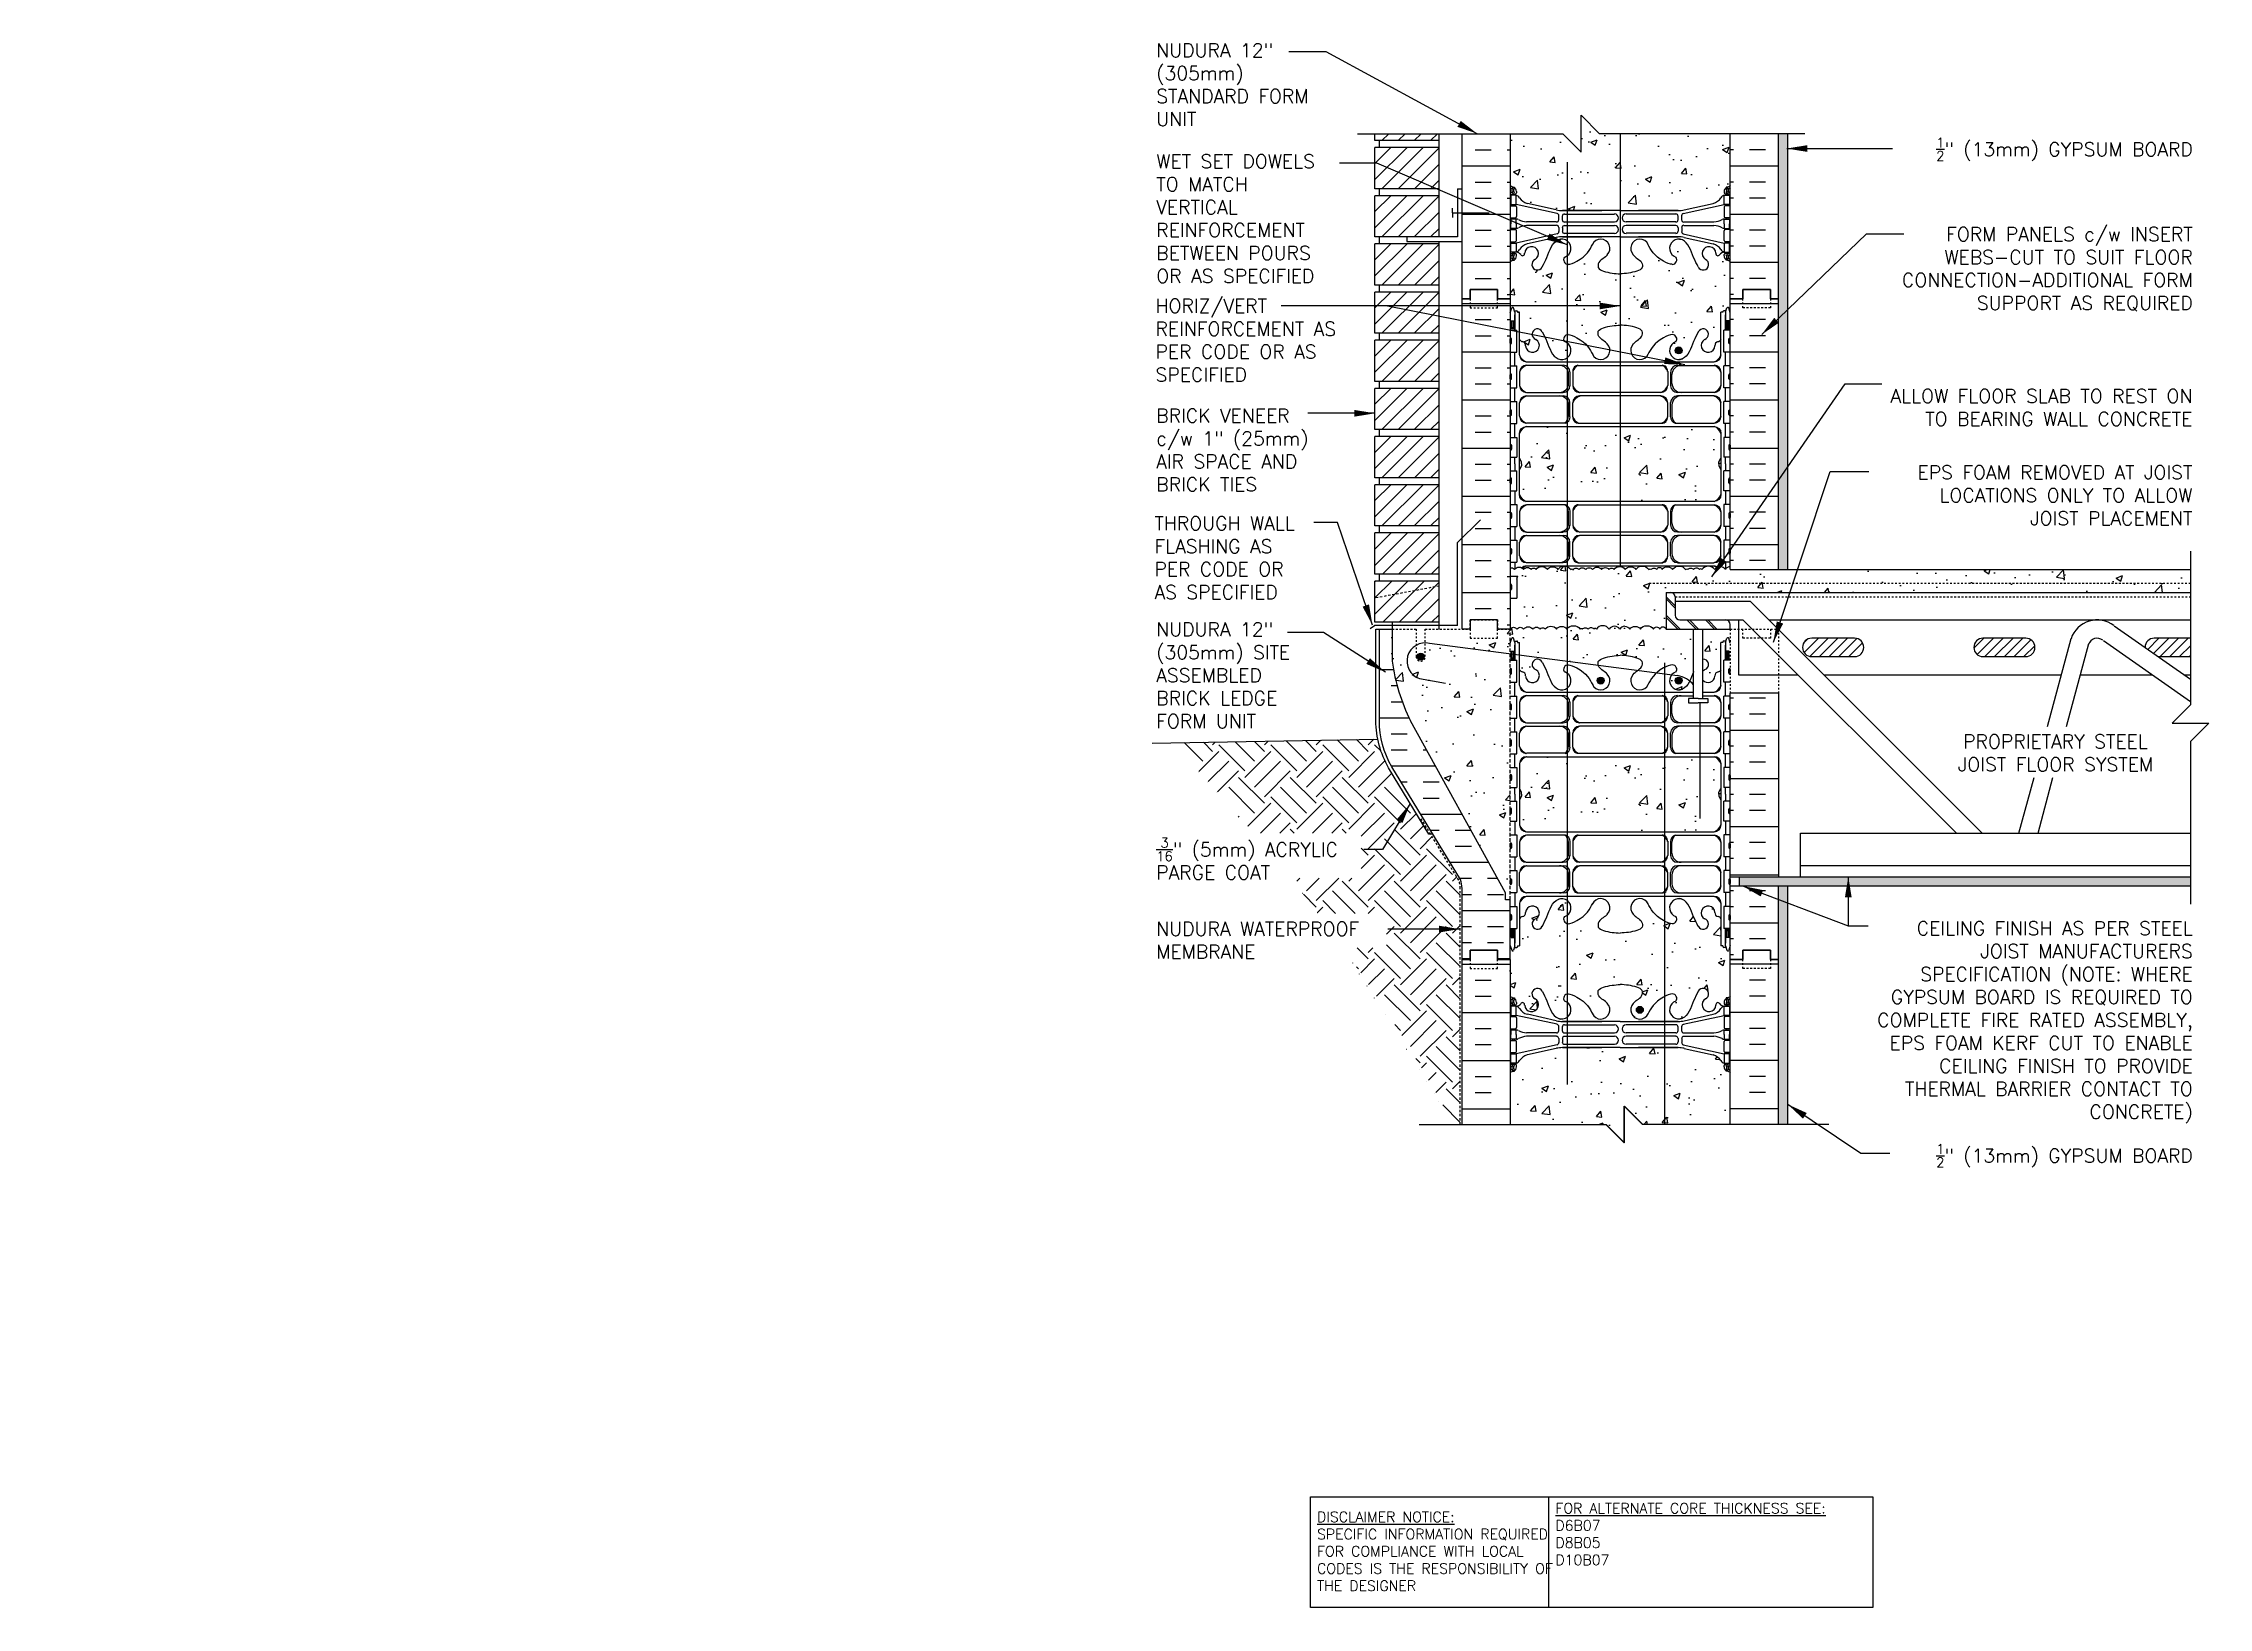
# Model space of a CAD drawing. Header units: inches. Extents: x 56 to 174, y 53 to 139.
import ezdxf

# ---------------------------------------------------------------- set-up
doc = ezdxf.new("R2010")
doc.units = ezdxf.units.IN
doc.header["$LTSCALE"] = 0.5
doc.header["$MEASUREMENT"] = 0
doc.linetypes.add('DASHED2', pattern=[0.375, 0.25, -0.125])
doc.linetypes.add('HIDDEN2', pattern=[0.1875, 0.125, -0.0625])
for name, color, linetype in [('HATCH', 12, 'Continuous'), ('Hidden2', 12, 'HIDDEN2'), ('line25', 2, 'Continuous'), ('LINE3', 3, 'Continuous'), ('LINE50', 5, 'Continuous'), ('LINE9', 9, 'Continuous'), ('TEXT', 4, 'Continuous'), ('Web_Edge', 9, 'Continuous')]:
    doc.layers.add(name, color=color, linetype=linetype)
doc.styles.add('DIM', font='romans.shx', dxfattribs={"width": 0.7})
doc.styles.add('ROMANS', font='romans.shx', dxfattribs={"height": 0.75})
doc.styles.get("Standard").update_dxf_attribs({"font": 'romans.shx', "height": 0.75})
doc.dimstyles.new('ext_12', dxfattribs={"dimscale": 12, "dimtxt": 0.09375, "dimasz": 0.09375, "dimexe": 0.09375, "dimexo": 0.0625, "dimgap": 0.0625, "dimtad": 1, "dimdec": 1, "dimzin": 3, "dimdsep": 46, "dimlunit": 4, "dimtxsty": 'DIM', "dimcen": 0.09, "dimdle": 0.09375, "dimclrt": 4, "dimadec": 0, "dimazin": 0, "dimtfac": 1, "dimtdec": 1, "dimtmove": 2, "dimatfit": 3, "dimfxl": 1, "dimfrac": 2, "dimtolj": 1, "dimtzin": 0, "dimarcsym": 0})
pattern_1 = [(45, (64.6458, -86.0567), (-0.4419417, 0.4419417), [])]

msp = doc.modelspace()

# ---------------------------------------------------------------- texts
at = {"layer": 'TEXT', "char_height": 0.75, "style": 'ROMANS'}
for s, insert, width, attachment_point in [('NUDURA 12" (305mm) STANDARD FORM UNIT', (116.47, 138.71), 9.1709, 1), ('\\A1;{\\H0.7x;\\S1/2;}" (13mm) GYPSUM BOARD', (172.95, 132.94), 19.5775, 6), ('WET SET DOWELS TO MATCH VERTICAL REINFORCEMENT BETWEEN POURS OR AS SPECIFIED', (116.47, 132.66), 10.4225, 1), ('\\A1;FORM PANELS c/w INSERT WEBS-CUT TO SUIT FLOOR CONNECTION-ADDITIONAL FORM SUPPORT AS REQUIRED', (172.95, 126.4), 19.5775, 6), ('HORIZ/VERT REINFORCEMENT AS PER CODE OR AS SPECIFIED', (116.43, 122.53), 12.5444, 4), ('ALLOW FLOOR SLAB TO REST ON TO BEARING WALL CONCRETE', (172.93, 118.87), 18.0862, 6), ('BRICK VENEER c/w 1" (25mm) AIR SPACE AND BRICK TIES', (116.47, 116.55), 9.362, 4), ('EPS FOAM REMOVED AT JOIST LOCATIONS ONLY TO ALLOW JOIST PLACEMENT', (172.93, 114.08), 18.0862, 6), ('THROUGH WALL FLASHING AS PER CODE OR AS SPECIFIED', (116.37, 112.93), 9.2587, 1), ('NUDURA 12" (305mm) SITE ASSEMBLED BRICK LEDGE FORM UNIT', (116.47, 107.15), 9.7306, 1), ('PROPRIETARY STEEL \\PJOIST FLOOR SYSTEM', (165.47, 101.04), 19.5775, 2), ('\\A1;{\\H0.7x;\\S3/16;}" (5mm) ACRYLIC PARGE COAT', (116.47, 95.41), 12.3591, 1), ('CEILING FINISH AS PER STEEL JOIST MANUFACTURERS SPECIFICATION (NOTE: WHERE GYPSUM BOARD IS REQUIRED TO COMPLETE FIRE RATED ASSEMBLY, EPS FOAM KERF CUT TO ENABLE CEILING FINISH TO PROVIDE THERMAL BARRIER CONTACT TO CONCRETE)', (172.95, 85.36), 19.5775, 6), ('NUDURA WATERPROOF MEMBRANE', (116.47, 89.83), 14.4415, 4), ('\\A1;{\\H0.7x;\\S1/2;}" (13mm) GYPSUM BOARD', (172.95, 78.09), 19.5775, 6)]:
    msp.add_mtext(s, dxfattribs=dict(at, insert=insert, width=width, attachment_point=attachment_point))
at = {"layer": 'TEXT', "char_height": 0.5625, "attachment_point": 4}
for s, insert, width in [('{\\LFOR ALTERNATE CORE THICKNESS SEE:\\P}D6B07\\PD8B05\\PD10B07', (138.22, 57.47), 23.333), ('{\\LDISCLAIMER NOTICE:}\\PSPECIFIC INFORMATION REQUIRED FOR COMPLIANCE WITH LOCAL CODES IS THE RESPONSIBILITY OF THE DESIGNER', (125.23, 56.53), 14.0024)]:
    msp.add_mtext(s, dxfattribs=dict(at, insert=insert, width=width))

# ---------------------------------------------------------------- hatches: boundary and pattern name
at = {"layer": 'HATCH'}
h = msp.add_hatch(dxfattribs=at)
h.set_pattern_fill('AR-CONC', color=256, scale=0.5)
h.paths.add_polyline_path([(147.75, 133.79), (140.63, 133.79), (139.63, 134.79), (139.63, 132.79), (138.63, 133.79), (135.75, 133.79), (135.75, 130.98, 0.088416), (135.9, 130.88), (135.99, 130.88), (135.99, 130.84, -0.249069), (136.1, 130.63), (136.1, 130.57, -0.414214), (136.04, 130.5), (135.99, 130.5), (135.99, 130.43), (136.09, 130.43, -0.168672), (136.28, 130.28, 0.17445), (136.69, 129.99), (138.27, 129.64, 0.054974), (138.6, 129.6), (141.75, 129.6), (144.91, 129.6, 0.054974), (145.24, 129.64), (146.82, 129.99, 0.17445), (147.23, 130.28, -0.168672), (147.41, 130.43), (147.52, 130.43), (147.52, 130.5), (147.47, 130.5, -0.414214), (147.41, 130.57), (147.41, 130.63, -0.249069), (147.52, 130.84), (147.52, 130.88), (147.61, 130.88, 0.088416), (147.75, 130.98)])
h.paths.add_polyline_path([(144.25, 108.79), (144.5, 108.79), (172.82, 108.79), (172.82, 110.04), (147.75, 110.04), (147.75, 110.2, 0.223776), (147.48, 110.04, 0.520567), (146.9, 110.04, 0.520567), (146.2, 110.04, 0.520567), (146.07, 110.04, 0.458369), (145.75, 110.04, 0.458369), (145.44, 110.04, 0.520567), (145.31, 110.04, 0.520567), (144.6, 110.04, 0.520567), (144.03, 110.04, 0.803885), (143.75, 110.04, 0.458369), (143.44, 110.04, 0.520567), (143.31, 110.04, 0.520567), (142.6, 110.04, 0.520567), (142.03, 110.04, 0.520567), (141.42, 110.04, 0.520567), (141.14, 110.04, 0.520567), (140.74, 110.04, 0.520567), (140.24, 110.04, 0.520567), (139.87, 110.04, 0.516464), (139.5, 110.04, 0.460455), (139.19, 110.04, 0.520567), (139.06, 110.04, 0.520567), (138.35, 110.04, 0.520567), (137.78, 110.04, 0.520567), (137.17, 110.04, 0.520567), (136.9, 110.04, 0.520567), (136.49, 110.04, 0.520567), (135.99, 110.04, 0.31015), (135.75, 110.13), (135.75, 109.68), (136.12, 109.68), (136.12, 108.48), (135.75, 108.48), (135.75, 106.79, -0.518752), (136.12, 106.79, -0.520567), (136.49, 106.79, -0.520567), (136.99, 106.79, -0.520567), (137.39, 106.79, -0.520567), (137.67, 106.79, -0.520567), (138.28, 106.79, -0.520567), (138.85, 106.79, -0.520567), (139.56, 106.79, -0.520567), (139.69, 106.79, -0.458369), (140, 106.79, -0.458369), (140.32, 106.79, -0.520567), (140.45, 106.79, -0.520567), (141.15, 106.79, -0.520567), (141.73, 106.79, -0.223776), (142, 106.95, -0.223776), (142.28, 106.79, -0.520567), (142.85, 106.79, -0.520567), (143.56, 106.79, -0.655895), (143.91, 106.79, -0.728335), (144.25, 106.79)])
h.paths.add_polyline_path([(135.75, 106.79), (135.07, 106.79), (135.07, 106.29), (133.57, 106.29), (133.57, 106.79), (133.13, 106.79), (131.13, 106.79), (131.13, 105.29, -1), (130.63, 105.29), (130.63, 106.79), (129.33, 106.79), (129.33, 106.79), (129.33, 105.04, 0.079579), (130.33, 101.79), (135.5, 92.41), (135.5, 92.04), (135.75, 92.04)])
h.paths.add_polyline_path([(141.96, 80.79), (141.98, 80.77), (141.98, 80.79), (142.98, 79.79), (147.75, 79.79), (147.75, 82.6, 0.088416), (147.61, 82.69), (147.52, 82.69), (147.52, 82.74, -0.249069), (147.41, 82.94), (147.41, 83.01, -0.414214), (147.47, 83.07), (147.52, 83.07), (147.52, 83.14), (147.41, 83.14, -0.168672), (147.23, 83.29, 0.17445), (146.82, 83.59), (145.24, 83.94, 0.054974), (144.91, 83.98), (141.75, 83.98), (138.6, 83.98, 0.054974), (138.27, 83.94), (136.69, 83.59, 0.17445), (136.28, 83.29, -0.168672), (136.09, 83.14), (135.99, 83.14), (135.99, 83.07), (136.04, 83.07, -0.414214), (136.1, 83.01), (136.1, 82.94, -0.249069), (135.99, 82.74), (135.99, 82.69), (135.9, 82.69, 0.088416), (135.75, 82.6), (135.75, 79.79), (140.98, 79.79), (141.96, 78.81)])
edge = h.paths.add_edge_path()
edge.add_line((147.75, 89.55), (147.67, 89.31))
edge.add_arc((147.62, 89.31), 0.0567, 208.0725, 351.9515, ccw=False)
edge.add_line((147.57, 89.29), (147.52, 89.44))
edge.add_line((147.52, 89.44), (147.39, 89.44))
edge.add_arc((147.39, 89.49), 0.05, 180, 270, ccw=False)
edge.add_line((147.34, 89.49), (147.34, 89.52))
edge.add_line((147.34, 89.52), (147.24, 89.52))
edge.add_line((147.24, 89.52), (147.24, 91.01))
edge.add_arc((147.07, 90.93), 0.19, 23.6297, 81.5172)
edge.add_arc((147.11, 91.32), 0.2, 172.8929, 265.5899, ccw=False)
edge.add_arc((146.54, 91.32), 0.375, 2.9237, 239.8675)
edge.add_arc((146.27, 90.72), 0.293, -151.2645, 73.0731, ccw=False)
edge.add_spline(control_points=[(146, 90.59), (145.92, 90.76), (145.66, 91.25), (145.47, 91.93), (145.14, 92.06)], knot_values=[0, 0, 0, 0, 0.579211, 1.703896, 1.703896, 1.703896, 1.703896], degree=3, periodic=0)
edge.add_spline(control_points=[(145.14, 92.06), (145.09, 92.08), (145.04, 92.09), (144.98, 92.1)], knot_values=[1.703896, 1.703896, 1.703896, 1.703896, 1.875321, 1.875321, 1.875321, 1.875321], degree=3, periodic=0)
edge.add_arc((144.94, 91.6), 0.5, 85.2926, 251.7937)
edge.add_arc((144.59, 90.98), 0.242, -90, 38.2327, ccw=False)
edge.add_spline(control_points=[(144.59, 90.73), (144.47, 90.73), (143.65, 91.08), (143.41, 91.53), (143.27, 91.81)], knot_values=[0.038125, 0.038125, 0.038125, 0.038125, 0.320663, 1.237398, 1.237398, 1.237398, 1.237398], degree=3, periodic=0)
edge.add_spline(control_points=[(143.26, 91.83), (143.26, 91.82), (143.27, 91.82), (143.27, 91.81)], knot_values=[1.237398, 1.237398, 1.237398, 1.237398, 1.258119, 1.258119, 1.258119, 1.258119], degree=3, periodic=0)
edge.add_arc((142.82, 91.6), 0.5, 28.0183, 224.1875)
edge.add_spline(control_points=[(142.46, 91.25), (142.56, 91.09), (142.92, 91), (143, 90.5), (142.45, 90.27), (142.05, 90.24), (141.75, 90.22)], knot_values=[0.229407, 0.229407, 0.229407, 0.229407, 0.844432, 1.128849, 1.464331, 2.389004, 2.389004, 2.389004, 2.389004], degree=3, periodic=0)
edge.add_spline(control_points=[(141.75, 90.22), (141.46, 90.24), (141.05, 90.27), (140.5, 90.5), (140.58, 91), (140.94, 91.09), (141.05, 91.25)], knot_values=[0.229407, 0.229407, 0.229407, 0.229407, 1.15408, 1.489562, 1.773979, 2.389004, 2.389004, 2.389004, 2.389004], degree=3, periodic=0)
edge.add_arc((140.69, 91.6), 0.5, 315.8125, 515.2184)
edge.add_spline(control_points=[(140.25, 91.83), (140.24, 91.82), (140.24, 91.82), (140.24, 91.81)], knot_values=[1.237398, 1.237398, 1.237398, 1.237398, 1.258119, 1.258119, 1.258119, 1.258119], degree=3, periodic=0)
edge.add_spline(control_points=[(140.24, 91.81), (140.1, 91.53), (139.85, 91.08), (139.03, 90.73), (138.91, 90.73)], knot_values=[0.038125, 0.038125, 0.038125, 0.038125, 0.95486, 1.237398, 1.237398, 1.237398, 1.237398], degree=3, periodic=0)
edge.add_arc((138.91, 90.98), 0.242, 141.7673, 270, ccw=False)
edge.add_arc((138.57, 91.6), 0.5, 288.2063, 454.7074)
edge.add_spline(control_points=[(138.52, 92.1), (138.47, 92.09), (138.41, 92.08), (138.36, 92.06)], knot_values=[1.703896, 1.703896, 1.703896, 1.703896, 1.875321, 1.875321, 1.875321, 1.875321], degree=3, periodic=0)
edge.add_spline(control_points=[(138.36, 92.06), (138.04, 91.93), (137.84, 91.25), (137.59, 90.76), (137.5, 90.59)], knot_values=[0, 0, 0, 0, 1.124685, 1.703896, 1.703896, 1.703896, 1.703896], degree=3, periodic=0)
edge.add_arc((137.24, 90.72), 0.293, 106.9269, 334.2016, ccw=False)
edge.add_arc((136.97, 91.32), 0.375, 300.1325, 537.0763)
edge.add_arc((136.39, 91.32), 0.2, -85.5924, 7.1071, ccw=False)
edge.add_arc((136.44, 90.93), 0.19, 98.4841, 156.3684)
edge.add_line((136.26, 91.01), (136.26, 89.52))
edge.add_line((136.26, 89.52), (136.16, 89.52))
edge.add_line((136.16, 89.52), (136.16, 89.49))
edge.add_arc((136.11, 89.49), 0.05, -90, 0, ccw=False)
edge.add_line((136.11, 89.44), (135.99, 89.44))
edge.add_line((135.99, 89.44), (135.94, 89.31))
edge.add_arc((135.89, 89.31), 0.0567, 208.0725, 351.9515, ccw=False)
edge.add_line((135.84, 89.29), (135.75, 89.55))
edge.add_line((135.75, 89.55), (135.75, 88.79))
edge.add_line((135.75, 88.79), (135.75, 86.79))
edge.add_arc((136.1, 87.15), 0.5, 226.2109, 246.4218)
edge.add_line((135.9, 86.69), (135.99, 86.69))
edge.add_line((135.99, 86.69), (135.99, 86.65))
edge.add_arc((135.85, 86.44), 0.25, 0, 55.9442, ccw=False)
edge.add_line((136.1, 86.44), (136.1, 86.37))
edge.add_arc((136.04, 86.37), 0.0625, -90, 0, ccw=False)
edge.add_line((136.04, 86.31), (135.99, 86.31))
edge.add_line((135.99, 86.31), (135.99, 86.24))
edge.add_line((135.99, 86.24), (136.09, 86.24))
edge.add_arc((136.06, 86.59), 0.352, 276.1291, 321.5331)
edge.add_arc((136.43, 86.32), 0.113, -12.1844, 154.0569, ccw=False)
edge.add_arc((136.92, 86.32), 0.375, 182.9237, 419.8675)
edge.add_arc((137.24, 86.91), 0.3, 27.597, 243.9425, ccw=False)
edge.add_spline(control_points=[(137.5, 87.05), (137.59, 86.88), (137.84, 86.39), (138.04, 85.71), (138.36, 85.58)], knot_values=[0, 0, 0, 0, 0.579211, 1.703896, 1.703896, 1.703896, 1.703896], degree=3, periodic=0)
edge.add_spline(control_points=[(138.36, 85.58), (138.41, 85.56), (138.47, 85.55), (138.52, 85.54)], knot_values=[1.703896, 1.703896, 1.703896, 1.703896, 1.875321, 1.875321, 1.875321, 1.875321], degree=3, periodic=0)
edge.add_arc((138.57, 86.04), 0.5, 265.2926, 431.7937)
edge.add_arc((138.91, 86.67), 0.242, 90, 218.2327, ccw=False)
edge.add_spline(control_points=[(138.91, 86.91), (139.03, 86.91), (139.85, 86.56), (140.1, 86.11), (140.24, 85.83)], knot_values=[0.038125, 0.038125, 0.038125, 0.038125, 0.320663, 1.237398, 1.237398, 1.237398, 1.237398], degree=3, periodic=0)
edge.add_spline(control_points=[(140.25, 85.81), (140.24, 85.82), (140.24, 85.82), (140.24, 85.83)], knot_values=[1.237398, 1.237398, 1.237398, 1.237398, 1.258119, 1.258119, 1.258119, 1.258119], degree=3, periodic=0)
edge.add_arc((140.69, 86.04), 0.5, 208.0183, 404.1875)
edge.add_spline(control_points=[(141.05, 86.39), (140.94, 86.55), (140.58, 86.64), (140.5, 87.14), (141.05, 87.37), (141.46, 87.4), (141.75, 87.42)], knot_values=[0.229407, 0.229407, 0.229407, 0.229407, 0.844432, 1.128849, 1.464331, 2.389004, 2.389004, 2.389004, 2.389004], degree=3, periodic=0)
edge.add_spline(control_points=[(141.75, 87.42), (142.05, 87.4), (142.45, 87.37), (143, 87.14), (142.92, 86.64), (142.56, 86.55), (142.46, 86.39)], knot_values=[0.229407, 0.229407, 0.229407, 0.229407, 1.15408, 1.489562, 1.773979, 2.389004, 2.389004, 2.389004, 2.389004], degree=3, periodic=0)
edge.add_arc((142.82, 86.04), 0.5, 135.8125, 335.2184)
edge.add_spline(control_points=[(143.26, 85.81), (143.26, 85.82), (143.27, 85.82), (143.27, 85.83)], knot_values=[1.237398, 1.237398, 1.237398, 1.237398, 1.258119, 1.258119, 1.258119, 1.258119], degree=3, periodic=0)
edge.add_spline(control_points=[(143.27, 85.83), (143.41, 86.11), (143.65, 86.56), (144.47, 86.91), (144.59, 86.91)], knot_values=[0.038125, 0.038125, 0.038125, 0.038125, 0.95486, 1.237398, 1.237398, 1.237398, 1.237398], degree=3, periodic=0)
edge.add_arc((144.59, 86.67), 0.242, -38.2327, 90, ccw=False)
edge.add_arc((144.94, 86.04), 0.5, 108.2063, 274.7074)
edge.add_spline(control_points=[(144.98, 85.54), (145.04, 85.55), (145.09, 85.56), (145.14, 85.58)], knot_values=[1.703896, 1.703896, 1.703896, 1.703896, 1.875321, 1.875321, 1.875321, 1.875321], degree=3, periodic=0)
edge.add_spline(control_points=[(145.14, 85.58), (145.47, 85.71), (145.66, 86.39), (145.92, 86.88), (146, 87.05)], knot_values=[0, 0, 0, 0, 1.124685, 1.703896, 1.703896, 1.703896, 1.703896], degree=3, periodic=0)
edge.add_arc((146.27, 86.91), 0.3, -63.9425, 153.0631, ccw=False)
edge.add_arc((146.59, 86.32), 0.375, 120.1325, 357.0763)
edge.add_arc((147.07, 86.32), 0.113, 25.9431, 192.1844, ccw=False)
edge.add_arc((147.45, 86.59), 0.352, 218.4669, 263.8709)
edge.add_line((147.41, 86.24), (147.52, 86.24))
edge.add_line((147.52, 86.24), (147.52, 86.31))
edge.add_line((147.52, 86.31), (147.47, 86.31))
edge.add_arc((147.47, 86.37), 0.0625, 180, 270, ccw=False)
edge.add_line((147.41, 86.37), (147.41, 86.44))
edge.add_arc((147.66, 86.44), 0.25, 124.0558, 180, ccw=False)
edge.add_line((147.52, 86.65), (147.52, 86.69))
edge.add_line((147.52, 86.69), (147.61, 86.69))
edge.add_arc((147.41, 87.15), 0.5, 293.5782, 313.7891)
edge.add_line((147.75, 86.79), (147.75, 88.79))
edge.add_line((147.75, 88.79), (147.75, 89.55))
h = msp.add_hatch(dxfattribs=at)
h.set_pattern_fill('ANSI31', color=256, scale=5, style=0)
h.set_pattern_definition([(45, (64.6458, -65.0567), (-0.4419417, 0.4419417), [])])
h.paths.add_polyline_path([(131.88, 133.79), (128.38, 133.79), (128.38, 133.41), (131.88, 133.41)])
h = msp.add_hatch(dxfattribs=at)
h.set_pattern_fill('INSUL', color=256, scale=7, style=0)
h.set_pattern_definition([(0, (-2790.4085, -272.2212), (0, 2.625), []), (0, (-2790.4085, -271.3462), (0, 2.625), [0.875, -0.875]), (0, (-2790.4085, -270.4712), (0, 2.625), [0.875, -0.875])])
h.paths.add_polyline_path([(135.63, 133.79), (133.13, 133.79), (133.13, 124.79), (133.57, 124.79), (133.57, 125.29), (135.07, 125.29), (135.07, 124.79), (135.75, 124.79), (135.75, 133.66)])
h = msp.add_hatch(dxfattribs=at)
h.set_pattern_fill('INSUL', color=256, scale=7, style=0)
h.set_pattern_definition([(180, (3073.9147, -272.2212), (0, 2.625), []), (180, (3073.9147, -271.3462), (0, 2.625), [0.875, -0.875]), (180, (3073.9147, -270.4712), (0, 2.625), [0.875, -0.875])])
h.paths.add_polyline_path([(150.38, 133.79), (147.75, 133.79), (147.75, 124.79), (148.44, 124.79), (148.44, 125.29), (149.94, 125.29), (149.94, 124.79), (150.38, 124.79)])
h = msp.add_hatch(dxfattribs=at)
h.set_pattern_fill('AR-SAND', color=256, scale=0.25, style=0)
h.set_pattern_definition([(37.5, (85.93115, 1.48143), (-0.0157483, 0.4817059), [0, -0.38, 0, -0.425, 0, -0.40625]), (7.5, (85.93115, 1.4814), (0.4424442, 0.7055365), [0, -0.205, 0, -0.3425, 0, -0.13125]), (327.5, (85.62365, 1.48143), (0.7785355, 0.0014148), [0, -0.125, 0, -0.45, 0, -0.5875]), (317.5, (85.62365, 1.4814), (0.7515317, 0.219419), [0, -0.0625, 0, -0.295, 0, -0.3375])])
h.paths.add_polyline_path([(150.88, 133.79), (150.38, 133.79), (150.38, 124.79), (150.38, 110.04), (150.88, 110.04)])
h = msp.add_hatch(dxfattribs=at)
h.set_pattern_fill('ANSI31', color=256, scale=5, style=0)
h.set_pattern_definition([(45, (64.6458, -67.6817), (-0.4419417, 0.4419417), [])])
h.paths.add_polyline_path([(131.88, 133.04), (128.38, 133.04), (128.38, 130.79), (131.88, 130.79)])
h = msp.add_hatch(dxfattribs=at)
h.set_pattern_fill('ANSI31', color=256, scale=5, style=0)
h.set_pattern_definition([(45, (64.6458, -70.3067), (-0.4419417, 0.4419417), [])])
h.paths.add_polyline_path([(131.88, 130.41), (128.38, 130.41), (128.38, 128.16), (131.88, 128.16)])
h = msp.add_hatch(dxfattribs=at)
h.set_pattern_fill('ANSI31', color=256, scale=5, style=0)
h.set_pattern_definition([(45, (64.6458, -72.9317), (-0.4419417, 0.4419417), [])])
h.paths.add_polyline_path([(131.88, 127.79), (128.38, 127.79), (128.38, 125.54), (131.88, 125.54)])
h = msp.add_hatch(dxfattribs=at)
h.set_pattern_fill('AR-CONC', color=256, scale=0.5)
edge = h.paths.add_edge_path()
edge.add_line((147.67, 124.29), (147.75, 124.03))
edge.add_line((147.75, 124.03), (147.75, 124.79))
edge.add_line((147.75, 124.79), (147.75, 126.79))
edge.add_arc((147.41, 126.43), 0.5, 46.2109, 66.4218)
edge.add_line((147.61, 126.89), (147.52, 126.89))
edge.add_line((147.52, 126.89), (147.52, 126.93))
edge.add_arc((147.66, 127.13), 0.25, 180, 235.9442, ccw=False)
edge.add_line((147.41, 127.13), (147.41, 127.2))
edge.add_arc((147.47, 127.2), 0.0625, 90, 180, ccw=False)
edge.add_line((147.47, 127.26), (147.52, 127.26))
edge.add_line((147.52, 127.26), (147.52, 127.33))
edge.add_line((147.52, 127.33), (147.41, 127.33))
edge.add_arc((147.45, 126.98), 0.352, 96.1291, 141.5331)
edge.add_arc((147.07, 127.25), 0.113, 167.8156, 334.0569, ccw=False)
edge.add_arc((146.59, 127.26), 0.375, 2.9237, 239.8675)
edge.add_arc((146.27, 126.66), 0.3, -152.403, 63.9425, ccw=False)
edge.add_spline(control_points=[(146, 126.53), (145.92, 126.69), (145.66, 127.18), (145.47, 127.86), (145.14, 127.99)], knot_values=[0, 0, 0, 0, 0.579211, 1.703896, 1.703896, 1.703896, 1.703896], degree=3, periodic=0)
edge.add_spline(control_points=[(145.14, 127.99), (145.09, 128.01), (145.04, 128.03), (144.98, 128.03)], knot_values=[1.703896, 1.703896, 1.703896, 1.703896, 1.875321, 1.875321, 1.875321, 1.875321], degree=3, periodic=0)
edge.add_arc((144.94, 127.54), 0.5, 85.2926, 251.7937)
edge.add_arc((144.59, 126.91), 0.242, -90, 38.2327, ccw=False)
edge.add_spline(control_points=[(144.59, 126.67), (144.47, 126.67), (143.65, 127.02), (143.41, 127.47), (143.27, 127.75)], knot_values=[0.038125, 0.038125, 0.038125, 0.038125, 0.320663, 1.237398, 1.237398, 1.237398, 1.237398], degree=3, periodic=0)
edge.add_arc((142.82, 127.54), 0.5, 24.819, 224.1875)
edge.add_spline(control_points=[(142.46, 127.19), (142.56, 127.02), (142.92, 126.93), (143, 126.44), (142.45, 126.2), (142.05, 126.17), (141.75, 126.15)], knot_values=[0.229407, 0.229407, 0.229407, 0.229407, 0.844432, 1.128849, 1.464331, 2.389004, 2.389004, 2.389004, 2.389004], degree=3, periodic=0)
edge.add_spline(control_points=[(141.75, 126.15), (141.46, 126.17), (141.05, 126.2), (140.5, 126.44), (140.58, 126.93), (140.94, 127.02), (141.05, 127.19)], knot_values=[0.229407, 0.229407, 0.229407, 0.229407, 1.15408, 1.489562, 1.773979, 2.389004, 2.389004, 2.389004, 2.389004], degree=3, periodic=0)
edge.add_arc((140.69, 127.54), 0.5, 315.8125, 515.181)
edge.add_spline(control_points=[(140.24, 127.75), (140.1, 127.47), (139.85, 127.02), (139.03, 126.67), (138.91, 126.67)], knot_values=[0.038125, 0.038125, 0.038125, 0.038125, 0.95486, 1.237398, 1.237398, 1.237398, 1.237398], degree=3, periodic=0)
edge.add_arc((138.91, 126.91), 0.242, 141.7673, 270, ccw=False)
edge.add_arc((138.57, 127.54), 0.5, 288.2063, 454.7074)
edge.add_spline(control_points=[(138.52, 128.03), (138.47, 128.03), (138.41, 128.01), (138.36, 127.99)], knot_values=[1.703896, 1.703896, 1.703896, 1.703896, 1.875321, 1.875321, 1.875321, 1.875321], degree=3, periodic=0)
edge.add_spline(control_points=[(138.36, 127.99), (138.04, 127.86), (137.84, 127.18), (137.59, 126.69), (137.5, 126.53)], knot_values=[0, 0, 0, 0, 1.124685, 1.703896, 1.703896, 1.703896, 1.703896], degree=3, periodic=0)
edge.add_arc((137.24, 126.66), 0.3, 116.0575, 333.0458, ccw=False)
edge.add_arc((136.92, 127.26), 0.375, 300.1325, 537.0763)
edge.add_arc((136.43, 127.25), 0.113, -154.0569, 12.1844, ccw=False)
edge.add_arc((136.06, 126.98), 0.352, 38.4669, 83.8709)
edge.add_line((136.09, 127.33), (135.99, 127.33))
edge.add_line((135.99, 127.33), (135.99, 127.26))
edge.add_line((135.99, 127.26), (136.04, 127.26))
edge.add_arc((136.04, 127.2), 0.0625, 0, 90, ccw=False)
edge.add_line((136.1, 127.2), (136.1, 127.13))
edge.add_arc((135.85, 127.13), 0.25, 304.0558, 360, ccw=False)
edge.add_line((135.99, 126.93), (135.99, 126.89))
edge.add_line((135.99, 126.89), (135.9, 126.89))
edge.add_arc((136.1, 126.43), 0.5, 113.5782, 133.7891)
edge.add_line((135.75, 126.79), (135.75, 124.79))
edge.add_line((135.75, 124.79), (135.75, 124.03))
edge.add_line((135.75, 124.03), (135.84, 124.29))
edge.add_arc((135.89, 124.26), 0.0567, 28.0725, 151.9275, ccw=False)
edge.add_line((135.94, 124.29), (135.99, 124.14))
edge.add_line((135.99, 124.14), (136.11, 124.14))
edge.add_arc((136.11, 124.09), 0.05, 0, 90, ccw=False)
edge.add_line((136.16, 124.09), (136.16, 124.06))
edge.add_line((136.16, 124.06), (136.26, 124.06))
edge.add_line((136.26, 124.06), (136.26, 122.57))
edge.add_arc((136.44, 122.65), 0.19, 203.6316, 265.6964)
edge.add_arc((136.39, 122.26), 0.2, -7.1071, 81.62, ccw=False)
edge.add_arc((136.97, 122.25), 0.375, 182.9237, 419.8675)
edge.add_arc((137.24, 122.86), 0.293, 25.7984, 253.0731, ccw=False)
edge.add_spline(control_points=[(137.5, 122.99), (137.59, 122.82), (137.84, 122.33), (138.04, 121.65), (138.36, 121.52)], knot_values=[0, 0, 0, 0, 0.579211, 1.703896, 1.703896, 1.703896, 1.703896], degree=3, periodic=0)
edge.add_spline(control_points=[(138.36, 121.52), (138.41, 121.5), (138.47, 121.49), (138.52, 121.48)], knot_values=[1.703896, 1.703896, 1.703896, 1.703896, 1.875321, 1.875321, 1.875321, 1.875321], degree=3, periodic=0)
edge.add_arc((138.57, 121.98), 0.5, 265.2926, 431.7937)
edge.add_arc((138.91, 122.6), 0.242, 90, 218.2327, ccw=False)
edge.add_spline(control_points=[(138.91, 122.84), (139.03, 122.84), (139.85, 122.49), (140.1, 122.05), (140.24, 121.77)], knot_values=[0.038125, 0.038125, 0.038125, 0.038125, 0.320663, 1.237398, 1.237398, 1.237398, 1.237398], degree=3, periodic=0)
edge.add_arc((140.69, 121.98), 0.5, 204.819, 404.1875)
edge.add_spline(control_points=[(141.05, 122.32), (140.94, 122.49), (140.58, 122.58), (140.5, 123.07), (141.05, 123.31), (141.46, 123.34), (141.75, 123.36)], knot_values=[0.229407, 0.229407, 0.229407, 0.229407, 0.844432, 1.128849, 1.464331, 2.389004, 2.389004, 2.389004, 2.389004], degree=3, periodic=0)
edge.add_spline(control_points=[(141.75, 123.36), (142.05, 123.34), (142.45, 123.31), (143, 123.07), (142.92, 122.58), (142.56, 122.49), (142.46, 122.32)], knot_values=[0.229407, 0.229407, 0.229407, 0.229407, 1.15408, 1.489562, 1.773979, 2.389004, 2.389004, 2.389004, 2.389004], degree=3, periodic=0)
edge.add_arc((142.82, 121.98), 0.5, 135.8125, 335.181)
edge.add_spline(control_points=[(143.27, 121.77), (143.41, 122.05), (143.65, 122.49), (144.47, 122.84), (144.59, 122.84)], knot_values=[0.038125, 0.038125, 0.038125, 0.038125, 0.95486, 1.237398, 1.237398, 1.237398, 1.237398], degree=3, periodic=0)
edge.add_arc((144.59, 122.6), 0.242, -38.2327, 90, ccw=False)
edge.add_arc((144.94, 121.98), 0.5, 108.2063, 274.7074)
edge.add_spline(control_points=[(144.98, 121.48), (145.04, 121.49), (145.09, 121.5), (145.14, 121.52)], knot_values=[1.703896, 1.703896, 1.703896, 1.703896, 1.875321, 1.875321, 1.875321, 1.875321], degree=3, periodic=0)
edge.add_spline(control_points=[(145.14, 121.52), (145.47, 121.65), (145.66, 122.33), (145.92, 122.82), (146, 122.99)], knot_values=[0, 0, 0, 0, 1.124685, 1.703896, 1.703896, 1.703896, 1.703896], degree=3, periodic=0)
edge.add_arc((146.27, 122.86), 0.293, -73.0731, 154.2016, ccw=False)
edge.add_arc((146.54, 122.25), 0.375, 120.1325, 357.0763)
edge.add_arc((147.11, 122.26), 0.2, 98.3788, 187.1071, ccw=False)
edge.add_arc((147.07, 122.65), 0.19, 274.3061, 336.3703)
edge.add_line((147.24, 122.57), (147.24, 124.06))
edge.add_line((147.24, 124.06), (147.34, 124.06))
edge.add_line((147.34, 124.06), (147.34, 124.09))
edge.add_arc((147.39, 124.09), 0.05, 90, 180, ccw=False)
edge.add_line((147.39, 124.14), (147.52, 124.14))
edge.add_line((147.52, 124.14), (147.57, 124.29))
edge.add_arc((147.62, 124.26), 0.0567, 28.0725, 151.9275, ccw=False)
h = msp.add_hatch(dxfattribs=at)
h.set_pattern_fill('ANSI31', color=256, scale=5, style=0)
h.set_pattern_definition([(45, (64.6458, -75.5567), (-0.4419417, 0.4419417), [])])
h.paths.add_polyline_path([(131.88, 125.16), (128.38, 125.16), (128.38, 122.91), (131.88, 122.91)])
h = msp.add_hatch(dxfattribs=at)
h.set_pattern_fill('INSUL', color=256, scale=7, style=0)
h.set_pattern_definition([(0, (-2790.4085, -290.2212), (0, 2.625), []), (0, (-2790.4085, -289.3462), (0, 2.625), [0.875, -0.875]), (0, (-2790.4085, -288.4712), (0, 2.625), [0.875, -0.875])])
h.paths.add_polyline_path([(133.13, 106.79), (133.57, 106.79), (133.57, 107.29), (135.07, 107.29), (135.07, 106.79), (135.75, 106.79), (135.75, 124.79), (135.07, 124.79), (135.07, 125.29), (133.57, 125.29), (133.57, 124.79), (133.13, 124.79)])
h = msp.add_hatch(dxfattribs=at)
h.set_pattern_fill('INSUL', color=256, scale=7, style=0)
h.set_pattern_definition([(180, (3073.9147, -290.2212), (0, 2.625), []), (180, (3073.9147, -289.3462), (0, 2.625), [0.875, -0.875]), (180, (3073.9147, -288.4712), (0, 2.625), [0.875, -0.875])])
h.paths.add_polyline_path([(147.75, 110.04), (150.38, 110.04), (150.38, 124.79), (149.94, 124.79), (149.94, 125.29), (148.44, 125.29), (148.44, 124.79), (147.75, 124.79)])
h = msp.add_hatch(dxfattribs=at)
h.set_pattern_fill('ANSI31', color=256, scale=5, style=0)
h.set_pattern_definition([(45, (64.6458, -78.1817), (-0.4419417, 0.4419417), [])])
h.paths.add_polyline_path([(131.88, 122.54), (128.38, 122.54), (128.38, 120.29), (131.88, 120.29)])
h = msp.add_hatch(dxfattribs=at)
h.set_pattern_fill('ANSI31', color=256, scale=5, style=0)
h.set_pattern_definition([(45, (64.6458, -80.8067), (-0.4419417, 0.4419417), [])])
h.paths.add_polyline_path([(131.88, 119.91), (128.38, 119.91), (128.38, 117.66), (131.88, 117.66)])
h = msp.add_hatch(dxfattribs=at)
h.set_pattern_fill('ANSI31', color=256, scale=5, style=0)
h.set_pattern_definition([(45, (64.6458, -83.4317), (-0.4419417, 0.4419417), [])])
h.paths.add_polyline_path([(131.88, 117.29), (128.38, 117.29), (128.38, 115.04), (131.88, 115.04)])
h = msp.add_hatch(dxfattribs=at)
h.set_pattern_fill('AR-CONC', color=256, scale=0.5)
h.set_pattern_definition([(50, (-22.0562, 3e-12), (3.5863, -0.31376), [0.375, -4.125]), (355, (-22.0562, 3e-12), (-0.693757, 3.76096), [0.3, -3.3]), (100.4514, (-21.7574, -0.026), (2.892544, 3.4472), [0.3187, -3.50571]), (46.1842, (-22.0562, 1), (5.33621, -0.8276), [0.5625, -6.1875]), (96.6356, (-21.6115, 0.931), (4.67331, 4.87059), [0.47805, -5.25857]), (351.1842, (-22.056, 1), (4.67331, 4.8706), [0.45, -4.95]), (21, (-21.5562, 0.75), (2.984535, -2.013094), [0.375, -4.125]), (326, (-21.5562, 0.75), (1.216577, 3.62575), [0.3, -3.3]), (71.4514, (-21.3075, 0.5822), (4.20111, 1.612656), [0.3187, -3.50571]), (37.5, (-22.0562, 3e-12), (0.060799, 1.664469), [0, -3.26, 0, -3.35, 0, -3.3125]), (7.5, (-22.0562, 3e-12), (1.315348, 1.972059), [0, -1.91, 0, -3.185, 0, -1.2625]), (327.5, (-23.1712, 3e-12), (2.669112, -0.112774), [0, -1.25, 0, -3.9, 0, -5.175]), (317.5, (-23.6712, 3e-12), (2.91593, 0.500525), [0, -1.625, 0, -2.59, 0, -3.675])])
h.paths.add_polyline_path([(147.24, 117.46, 0.414203), (146.87, 117.83), (136.64, 117.83, 0.414214), (136.26, 117.46), (136.26, 114.12, 0.414203), (136.64, 113.74), (146.87, 113.74, 0.414225), (147.24, 114.12)])
h = msp.add_hatch(dxfattribs=at)
h.set_pattern_fill('ANSI31', color=256, scale=5, style=0)
h.set_pattern_definition(pattern_1)
h.paths.add_polyline_path([(131.88, 114.66), (128.38, 114.66), (128.38, 112.41), (131.88, 112.41)])
h = msp.add_hatch(dxfattribs=at)
h.set_pattern_fill('ANSI31', color=256, scale=5, style=0)
h.set_pattern_definition(pattern_1)
h.paths.add_polyline_path([(131.88, 109.79), (131.88, 112.04), (128.38, 112.04), (128.38, 109.79)])
h = msp.add_hatch(dxfattribs=at)
h.set_pattern_fill('ANSI31', color=256, scale=5, style=0)
h.set_pattern_definition(pattern_1)
h.paths.add_polyline_path([(131.88, 109.13), (131.88, 109.41), (128.38, 109.41), (128.38, 108.48)])
h = msp.add_hatch(dxfattribs=at)
h.set_pattern_fill('ANSI31', color=256, scale=5, style=0)
h.set_pattern_definition(pattern_1)
h.paths.add_polyline_path([(131.88, 107.16), (131.88, 109.13), (128.38, 108.48), (128.38, 107.16)])
h = msp.add_hatch(dxfattribs=at)
h.set_pattern_fill('INSUL', color=256, scale=7, style=0)
h.set_pattern_definition([(0, (-2866.7377, -333.794), (0, 2.625), []), (0, (-2866.7377, -332.919), (0, 2.625), [0.875, -0.875]), (0, (-2866.7377, -332.044), (0, 2.625), [0.875, -0.875])])
h.paths.add_polyline_path([(130.33, 101.79, -0.079579), (129.33, 105.04), (129.33, 106.79), (128.63, 106.79), (128.63, 101.79, 0.131652), (129.3, 99.29), (133.04, 93.14, -0.10438), (133.13, 92.66), (133.13, 88.79), (133.57, 88.79), (133.57, 89.29), (135.07, 89.29), (135.07, 88.79), (135.75, 88.79), (135.75, 92.04), (135.5, 92.04), (135.5, 92.41)])
h = msp.add_hatch(dxfattribs=at)
h.set_pattern_fill('AR-CONC', color=256, scale=0.5)
edge = h.paths.add_edge_path()
edge.add_line((145.75, 106.79), (144.25, 106.79))
edge.add_line((144.25, 106.79), (144.25, 106.79))
edge.add_arc((144.08, 106.73), 0.182, 17.8657, 162.1343)
edge.add_arc((143.73, 106.71), 0.191, 23.4787, 156.5213)
edge.add_arc((143.2, 106.54), 0.43, 35, 145)
edge.add_arc((142.56, 106.59), 0.351, 35, 145)
edge.add_arc((141.97, 106.58), 0.371, 35, 85.4544)
edge.add_arc((142.03, 106.58), 0.371, 94.5456, 145)
edge.add_arc((141.44, 106.59), 0.351, 35, 145)
edge.add_arc((140.8, 106.54), 0.43, 35, 145)
edge.add_arc((140.38, 106.75), 0.0791, 35, 145)
edge.add_arc((140.16, 106.65), 0.209, 40.7495, 139.2505)
edge.add_arc((139.84, 106.65), 0.209, 40.7495, 139.2505)
edge.add_arc((139.62, 106.75), 0.0791, 35, 145)
edge.add_arc((139.2, 106.54), 0.43, 35, 145)
edge.add_arc((138.56, 106.59), 0.351, 35, 145)
edge.add_arc((137.97, 106.58), 0.371, 35, 145)
edge.add_arc((137.53, 106.69), 0.168, 35, 145)
edge.add_arc((137.19, 106.65), 0.247, 35, 145)
edge.add_arc((136.74, 106.62), 0.306, 35, 145)
edge.add_arc((136.31, 106.66), 0.222, 35, 145)
edge.add_arc((135.94, 106.66), 0.226, 35.5405, 145.2129)
edge.add_line((135.75, 106.79), (135.75, 106.03))
edge.add_line((135.75, 106.03), (135.84, 106.29))
edge.add_arc((135.89, 106.26), 0.0567, 28.0725, 151.9275, ccw=False)
edge.add_line((135.94, 106.29), (135.99, 106.14))
edge.add_line((135.99, 106.14), (136.11, 106.14))
edge.add_arc((136.11, 106.09), 0.05, 0, 90, ccw=False)
edge.add_line((136.16, 106.09), (136.16, 106.06))
edge.add_line((136.16, 106.06), (136.26, 106.06))
edge.add_line((136.26, 106.06), (136.26, 104.57))
edge.add_arc((136.44, 104.65), 0.19, 203.6316, 265.6964)
edge.add_arc((136.39, 104.26), 0.2, -7.1071, 81.62, ccw=False)
edge.add_arc((136.97, 104.25), 0.375, 182.9237, 419.8675)
edge.add_arc((137.24, 104.86), 0.293, 25.7984, 253.0731, ccw=False)
edge.add_spline(control_points=[(137.5, 104.99), (137.59, 104.82), (137.84, 104.33), (138.04, 103.65), (138.36, 103.52)], knot_values=[0, 0, 0, 0, 0.579211, 1.703896, 1.703896, 1.703896, 1.703896], degree=3, periodic=0)
edge.add_spline(control_points=[(138.36, 103.52), (138.41, 103.5), (138.47, 103.49), (138.52, 103.48)], knot_values=[1.703896, 1.703896, 1.703896, 1.703896, 1.875321, 1.875321, 1.875321, 1.875321], degree=3, periodic=0)
edge.add_arc((138.57, 103.98), 0.5, 265.2926, 431.7937)
edge.add_arc((138.91, 104.6), 0.242, 90, 218.2327, ccw=False)
edge.add_spline(control_points=[(138.91, 104.84), (139.03, 104.84), (139.85, 104.49), (140.1, 104.05), (140.24, 103.77)], knot_values=[0.038125, 0.038125, 0.038125, 0.038125, 0.320663, 1.237398, 1.237398, 1.237398, 1.237398], degree=3, periodic=0)
edge.add_arc((140.69, 103.98), 0.5, 204.819, 404.1875)
edge.add_spline(control_points=[(141.05, 104.32), (140.94, 104.49), (140.58, 104.58), (140.5, 105.07), (141.05, 105.31), (141.46, 105.34), (141.75, 105.36)], knot_values=[0.229407, 0.229407, 0.229407, 0.229407, 0.844432, 1.128849, 1.464331, 2.389004, 2.389004, 2.389004, 2.389004], degree=3, periodic=0)
edge.add_spline(control_points=[(141.75, 105.36), (142.05, 105.34), (142.45, 105.31), (143, 105.07), (142.92, 104.58), (142.56, 104.49), (142.46, 104.32)], knot_values=[0.229407, 0.229407, 0.229407, 0.229407, 1.15408, 1.489562, 1.773979, 2.389004, 2.389004, 2.389004, 2.389004], degree=3, periodic=0)
edge.add_arc((142.82, 103.98), 0.5, 135.8125, 335.181)
edge.add_spline(control_points=[(143.27, 103.77), (143.41, 104.05), (143.65, 104.49), (144.47, 104.84), (144.59, 104.84)], knot_values=[0.038125, 0.038125, 0.038125, 0.038125, 0.95486, 1.237398, 1.237398, 1.237398, 1.237398], degree=3, periodic=0)
edge.add_arc((144.59, 104.6), 0.242, -38.2327, 90, ccw=False)
edge.add_arc((144.94, 103.98), 0.5, 108.2063, 274.7074)
edge.add_spline(control_points=[(144.98, 103.48), (145.04, 103.49), (145.09, 103.5), (145.14, 103.52)], knot_values=[1.703896, 1.703896, 1.703896, 1.703896, 1.875321, 1.875321, 1.875321, 1.875321], degree=3, periodic=0)
edge.add_spline(control_points=[(145.14, 103.52), (145.47, 103.65), (145.6, 104.1), (145.75, 104.47), (145.75, 104.47)], knot_values=[0.571966, 0.571966, 0.571966, 0.571966, 1.696651, 1.703896, 1.703896, 1.703896, 1.703896], degree=3, periodic=0)
edge.add_line((145.75, 104.47), (145.75, 106.79))
h.paths.add_polyline_path([(147.24, 106.06), (147.34, 106.06), (147.34, 106.09, -0.414214), (147.39, 106.14), (147.52, 106.14), (147.57, 106.29, -0.6), (147.67, 106.29), (147.75, 106.03), (147.75, 106.79), (146.25, 106.79), (146.25, 105.15, -0.880738), (146.35, 104.58, 0.085589), (146.25, 104.5), (146.25, 104.01, 0.67945), (146.91, 104.23, -0.407728), (147.08, 104.46, 0.277626), (147.24, 104.57)])
h = msp.add_hatch(dxfattribs=at)
h.set_pattern_fill('ANSI31', color=256, scale=3, style=0)
h.set_pattern_definition([(45, (162.39993, 105.53495), (-0.265165, 0.265165), [])])
h.paths.add_polyline_path([(163.85, 106.29), (161.52, 106.29, 1), (161.52, 105.29), (163.85, 105.29, 1)])
h.paths.add_polyline_path([(154.52, 106.29), (152.19, 106.29, 1), (152.19, 105.29), (154.52, 105.29, 1)])
edge = h.paths.add_edge_path()
edge.add_line((172.82, 105.29), (172.82, 106.29))
edge.add_line((172.82, 106.29), (170.85, 106.29))
edge.add_arc((170.85, 105.79), 0.5, 90, 179.9508)
edge.add_line((170.35, 105.79), (171.07, 105.29))
edge.add_line((171.07, 105.29), (172.82, 105.29))
h = msp.add_hatch(dxfattribs=at)
h.set_pattern_fill('AR-CONC', color=256, scale=0.5, style=0)
h.paths.add_polyline_path([(58.17, 103.02, -0.077283), (58.78, 103.13), (55.82, 103.66), (55.82, 103.22, 0.064398), (55.93, 103.15), (56.02, 103.15), (56.02, 103.11, -0.249069), (56.13, 102.9), (56.13, 102.84, -0.414214), (56.07, 102.77), (56.02, 102.77), (56.02, 102.7), (56.13, 102.7, 0.10046), (56.52, 102.76, -0.601435), (56.64, 102.66, 2.182095), (57.05, 102.87, -1), (57.21, 103.28, -0.24438), (57.66, 102.76, 0.053157), (57.83, 102.14, 0.223253), (58.03, 101.98), (58.05, 101.97, 0.955472), (58.19, 102.57, -0.735593)])
h = msp.add_hatch(dxfattribs=at)
h.set_pattern_fill('INSUL', color=256, scale=7, style=0)
h.set_pattern_definition([(180, (3073.9147, -308.2212), (0, 2.625), []), (180, (3073.9147, -307.3462), (0, 2.625), [0.875, -0.875]), (180, (3073.9147, -306.4712), (0, 2.625), [0.875, -0.875])])
h.paths.add_polyline_path([(150.38, 103.29), (147.75, 103.29), (147.75, 88.79), (148.44, 88.79), (148.44, 89.29), (149.94, 89.29), (149.94, 88.79), (150.38, 88.79)])
h = msp.add_hatch(dxfattribs=at)
h.set_pattern_fill('EARTH', color=256, scale=8, angle=45, style=0)
h.set_pattern_definition([(45, (79.9312, 1.4814), (2e-16, 2.828427), [2, -2]), (45, (79.4008, 2.0118), (2e-16, 2.828427), [2, -2]), (45, (78.8705, 2.542), (2e-16, 2.828427), [2, -2]), (135, (78.8705, 2.8956), (-2.828427, 4e-16), [2, -2]), (135, (79.4008, 3.426), (-2.828427, 4e-16), [2, -2]), (135, (79.9312, 3.9563), (-2.828427, 4e-16), [2, -2])])
edge = h.paths.add_edge_path()
edge.add_line((127.64, 93.22), (123.8, 93.22))
edge.add_arc((51.07, 35.53), 92.83, 36.9186, 38.4225, ccw=False)
edge.add_line((125.29, 91.29), (129.02, 91.29))
edge.add_line((129.02, 91.29), (129.02, 89.41))
edge.add_line((129.02, 89.41), (126.67, 89.41))
edge.add_arc((51.07, 35.53), 92.83, 28.4759, 35.4778, ccw=False)
edge.add_line((132.67, 79.79), (133.03, 79.79))
edge.add_line((133.03, 79.79), (133.03, 92.66))
edge.add_arc((131.96, 92.68), 1.08, 359.0177, 382.5353)
edge.add_line((132.95, 93.1), (131.42, 95.61))
edge.add_line((131.42, 95.61), (131.33, 95.61))
edge.add_line((131.33, 95.61), (129.13, 99.23))
edge.add_arc((133.55, 101.79), 5.11, 191.3161, 210.0144, ccw=False)
edge.add_line((128.54, 100.79), (117.29, 100.59))
edge.add_arc((51.07, 35.53), 92.83, 40.3811, 44.4962, ccw=False)
edge.add_line((121.79, 95.67), (127.64, 95.67))
edge.add_line((127.64, 95.67), (127.64, 93.22))
h = msp.add_hatch(dxfattribs=at)
h.set_pattern_fill('AR-CONC', color=256, scale=0.5)
h.set_pattern_definition([(50, (-22.0562, -18), (3.5863, -0.31376), [0.375, -4.125]), (355, (-22.0562, -18), (-0.693757, 3.76096), [0.3, -3.3]), (100.4514, (-21.7574, -18.026), (2.892544, 3.4472), [0.3187, -3.50571]), (46.1842, (-22.0562, -17), (5.33621, -0.8276), [0.5625, -6.1875]), (96.6356, (-21.6115, -17.069), (4.67331, 4.87059), [0.47805, -5.25857]), (351.1842, (-22.056, -17), (4.67331, 4.8706), [0.45, -4.95]), (21, (-21.5562, -17.25), (2.984535, -2.013094), [0.375, -4.125]), (326, (-21.5562, -17.25), (1.216577, 3.62575), [0.3, -3.3]), (71.4514, (-21.3075, -17.4178), (4.20111, 1.612656), [0.3187, -3.50571]), (37.5, (-22.0562, -18), (0.060799, 1.664469), [0, -3.26, 0, -3.35, 0, -3.3125]), (7.5, (-22.0562, -18), (1.315348, 1.972059), [0, -1.91, 0, -3.185, 0, -1.2625]), (327.5, (-23.1712, -18), (2.669112, -0.112774), [0, -1.25, 0, -3.9, 0, -5.175]), (317.5, (-23.6712, -18), (2.91593, 0.500525), [0, -1.625, 0, -2.59, 0, -3.675])])
h.paths.add_polyline_path([(147.24, 99.46, 0.414203), (146.87, 99.83), (136.64, 99.83, 0.414214), (136.26, 99.46), (136.26, 96.12, 0.414203), (136.64, 95.74), (146.87, 95.74, 0.414225), (147.24, 96.12)])
h = msp.add_hatch(dxfattribs=at)
h.set_pattern_fill('AR-SAND', color=256, scale=0.25, style=0)
h.set_pattern_definition([(37.5, (149.5047, 92.9987), (-0.0157483, 0.481706), [0, -0.38, 0, -0.425, 0, -0.40625]), (7.5, (149.5047, 92.9987), (0.442444, 0.705537), [0, -0.205, 0, -0.3425, 0, -0.13125]), (327.5, (149.1972, 92.9987), (0.7785355, 0.001415), [0, -0.125, 0, -0.45, 0, -0.5875]), (317.5, (149.1972, 92.9987), (0.751532, 0.219419), [0, -0.0625, 0, -0.295, 0, -0.3375])])
h.paths.add_polyline_path([(150.38, 93.29), (148.25, 93.29), (148.25, 92.79), (150.38, 92.79)])
h.paths.add_polyline_path([(172.82, 93.29), (151.57, 93.29), (150.38, 93.29), (150.38, 92.79), (172.82, 92.79)])
h.paths.add_polyline_path([(150.88, 92.79), (150.38, 92.79), (150.38, 79.79), (150.88, 79.79)])
at = {"layer": 'LINE3'}
for points in [[(144.75, 121.98, 1), (145.13, 121.98, 1)], [(130.69, 105.29, 1), (131.07, 105.29, 1)], [(140.5, 103.98, 1), (140.88, 103.98, 1)], [(144.75, 103.98, 1), (145.13, 103.98, 1)], [(143, 86.04, 1), (142.63, 86.04, 1)]]:
    msp.add_hatch(color=256, dxfattribs=at).paths.add_polyline_path(points)

# ---------------------------------------------------------------- linework, layer by layer
at = {"layer": 'HATCH'}
for p, q in [((144.25, 108.55), (144.75, 108.05)), ((144.25, 108.43), (144.75, 107.93)), ((144.25, 107.55), (145.02, 106.79)), ((144.25, 107.43), (144.89, 106.79)), ((145.39, 107.29), (145.89, 106.79)), ((145.52, 107.29), (146.02, 106.79)), ((146.39, 107.29), (146.89, 106.79)), ((146.52, 107.29), (147.02, 106.79)), ((133.13, 88.53), (135.75, 88.53)), ((150.38, 88.53), (147.75, 88.53)), ((133.84, 87.65), (134.72, 87.65)), ((149.66, 87.65), (148.79, 87.65)), ((133.84, 86.78), (134.72, 86.78)), ((149.66, 86.78), (148.79, 86.78)), ((133.13, 85.9), (135.75, 85.9)), ((133.84, 85.03), (134.72, 85.03)), ((150.38, 85.9), (147.75, 85.9)), ((149.66, 85.03), (148.79, 85.03)), ((133.84, 84.15), (134.72, 84.15)), ((149.66, 84.15), (148.79, 84.15)), ((133.13, 83.28), (135.75, 83.28)), ((150.38, 83.28), (147.75, 83.28)), ((133.84, 82.4), (134.72, 82.4)), ((133.84, 81.53), (134.72, 81.53)), ((149.66, 82.4), (148.79, 82.4)), ((149.66, 81.53), (148.79, 81.53)), ((133.13, 80.65), (135.75, 80.65)), ((150.38, 80.65), (147.75, 80.65))]:
    msp.add_line(p, q, dxfattribs=at)
for points in [[(135.75, 110.13, -0.31015), (135.99, 110.04, -0.520567), (136.49, 110.04, -0.520567), (136.9, 110.04, -0.520567), (137.17, 110.04, -0.520567), (137.78, 110.04, -0.520567), (138.35, 110.04, -0.520567), (139.06, 110.04, -0.520567), (139.19, 110.04, -0.458369), (139.5, 110.04)], [(139.5, 110.04, -0.518752), (139.87, 110.04, -0.520567), (140.24, 110.04, -0.520567), (140.74, 110.04, -0.520567), (141.14, 110.04, -0.520567), (141.42, 110.04, -0.520567), (142.03, 110.04, -0.520567), (142.6, 110.04, -0.520567), (143.31, 110.04, -0.520567), (143.44, 110.04, -0.458369), (143.75, 110.04)], [(143.75, 110.04, -0.803885), (144.03, 110.04, -0.520567), (144.6, 110.04, -0.520567), (145.31, 110.04, -0.520567), (145.44, 110.04, -0.458369), (145.75, 110.04)], [(147.75, 110.2, 0.223776), (147.48, 110.04, 0.520567), (146.9, 110.04, 0.520567), (146.2, 110.04, 0.520567), (146.07, 110.04, 0.458369), (145.75, 110.04)], [(135.75, 106.79, -0.518752), (136.12, 106.79, -0.520567), (136.49, 106.79, -0.520567), (136.99, 106.79, -0.520567), (137.39, 106.79, -0.520567), (137.67, 106.79, -0.520567), (138.28, 106.79, -0.520567), (138.85, 106.79, -0.520567), (139.56, 106.79, -0.520567), (139.69, 106.79, -0.458369), (140, 106.79)], [(142, 106.95, 0.223776), (141.73, 106.79, 0.520567), (141.15, 106.79, 0.520567), (140.45, 106.79, 0.520567), (140.32, 106.79, 0.458369), (140, 106.79)], [(142, 106.95, -0.223776), (142.28, 106.79, -0.520567), (142.85, 106.79, -0.520567), (143.56, 106.79, -0.655895), (143.91, 106.79, -0.728335), (144.25, 106.79)]]:
    msp.add_lwpolyline(points, format="xyb", dxfattribs=at)
at = {"layer": 'Hidden2', "linetype": 'HIDDEN2'}
for p, q in [((143.33, 109.29), (172.82, 109.29)), ((144.75, 108.54), (172.82, 108.54))]:
    msp.add_line(p, q, dxfattribs=at)
at = {"layer": 'Hidden2'}
for p, q in [((129.33, 106.79), (130.63, 106.79)), ((130.63, 106.79), (130.63, 105.29)), ((131.13, 105.29), (131.13, 106.79)), ((131.13, 106.79), (133.13, 106.79)), ((147.75, 106.79), (150.38, 106.79)), ((147.75, 106.79), (147.75, 103.29)), ((150.38, 106.79), (150.38, 103.29))]:
    msp.add_line(p, q, dxfattribs=at)
at = {"layer": 'Hidden2', "ltscale": 3}
msp.add_line((135.75, 92.04), (135.75, 106.79), dxfattribs=at)
at = {"layer": 'Hidden2'}
msp.add_lwpolyline([(133.13, 106.79), (133.57, 106.79), (133.57, 107.29), (135.07, 107.29), (135.07, 106.79), (135.75, 106.79)], dxfattribs=at)
at = {"layer": 'Hidden2', "linetype": 'DASHED2', "ltscale": 0.15}
msp.add_lwpolyline([(149.94, 106.79), (149.94, 106.79), (149.94, 106.29), (148.44, 106.29), (148.44, 106.79), (148.44, 106.79)], dxfattribs=at)
at = {"layer": 'Hidden2'}
msp.add_arc((130.88, 105.29), 0.25, 180, 0, dxfattribs=at)
msp.add_arc((130.88, 105.29), 0.25, 180, 0, dxfattribs=at)
at = {"layer": 'line25'}
for p, q in [((128.38, 133.41), (128.38, 133.79)), ((131.88, 133.41), (128.38, 133.41)), ((128.63, 133.04), (128.63, 133.41)), ((131.88, 128.16), (131.88, 133.79)), ((135.75, 133.79), (135.75, 124.79)), ((147.75, 124.79), (147.75, 133.79)), ((128.38, 130.79), (128.38, 133.04)), ((131.88, 133.04), (128.38, 133.04)), ((131.88, 130.79), (128.38, 130.79)), ((128.38, 128.16), (128.38, 130.41)), ((131.88, 130.41), (128.38, 130.41)), ((128.63, 130.41), (128.63, 130.79)), ((131.88, 128.16), (128.38, 128.16)), ((128.38, 125.54), (128.38, 127.79)), ((131.88, 127.79), (128.38, 127.79)), ((128.63, 127.79), (128.63, 128.16)), ((131.88, 106.79), (131.88, 127.91)), ((131.88, 125.54), (128.38, 125.54)), ((128.38, 122.91), (128.38, 125.16)), ((131.88, 125.16), (128.38, 125.16)), ((128.63, 125.16), (128.63, 125.54)), ((135.75, 124.79), (135.75, 106.79)), ((147.75, 110.04), (147.75, 124.79)), ((131.88, 122.91), (128.38, 122.91)), ((128.63, 122.54), (128.63, 122.91)), ((135.75, 123.09), (136.12, 123.09)), ((136.12, 121.89), (136.12, 123.09)), ((147.75, 123.09), (147.39, 123.09)), ((147.39, 121.89), (147.39, 123.09)), ((128.38, 120.29), (128.38, 122.54)), ((131.88, 122.54), (128.38, 122.54)), ((135.75, 122.38), (135.75, 122.6)), ((135.75, 122.55), (135.75, 122.55)), ((135.75, 122.44), (135.75, 122.44)), ((135.75, 121.89), (136.12, 121.89)), ((135.79, 122.64), (135.79, 122.64)), ((135.79, 122.34), (135.79, 122.34)), ((135.83, 122.38), (135.83, 122.6)), ((147.75, 121.89), (147.39, 121.89)), ((147.67, 122.38), (147.67, 122.6)), ((147.71, 122.64), (147.71, 122.64)), ((147.71, 122.34), (147.71, 122.34)), ((147.75, 122.38), (147.75, 122.6)), ((147.75, 122.55), (147.75, 122.55)), ((147.75, 122.44), (147.75, 122.44)), ((135.75, 121.14), (136.12, 121.14)), ((135.75, 120.43), (135.75, 120.65)), ((135.75, 120.6), (135.75, 120.6)), ((135.75, 120.49), (135.75, 120.49)), ((135.79, 120.69), (135.79, 120.69)), ((135.79, 120.39), (135.79, 120.39)), ((135.83, 120.43), (135.83, 120.65)), ((136.12, 119.94), (136.12, 121.14)), ((147.75, 121.14), (147.39, 121.14)), ((147.39, 119.94), (147.39, 121.14)), ((147.67, 120.43), (147.67, 120.65)), ((147.71, 120.69), (147.71, 120.69)), ((147.71, 120.39), (147.71, 120.39)), ((147.75, 120.43), (147.75, 120.65)), ((147.75, 120.6), (147.75, 120.6)), ((147.75, 120.49), (147.75, 120.49)), ((131.88, 120.29), (128.38, 120.29)), ((128.38, 117.66), (128.38, 119.91)), ((131.88, 119.91), (128.38, 119.91)), ((128.63, 119.91), (128.63, 120.29)), ((135.75, 119.94), (136.12, 119.94)), ((135.75, 119.19), (136.12, 119.19)), ((136.12, 117.99), (136.12, 119.19)), ((147.75, 119.94), (147.39, 119.94)), ((147.75, 119.19), (147.39, 119.19)), ((147.39, 117.99), (147.39, 119.19)), ((135.75, 118.48), (135.75, 118.7)), ((135.75, 118.65), (135.75, 118.65)), ((135.75, 118.54), (135.75, 118.54)), ((135.79, 118.74), (135.79, 118.74)), ((135.79, 118.44), (135.79, 118.44)), ((135.83, 118.48), (135.83, 118.7)), ((147.67, 118.48), (147.67, 118.7)), ((147.71, 118.74), (147.71, 118.74)), ((147.71, 118.44), (147.71, 118.44)), ((147.75, 118.48), (147.75, 118.7)), ((147.75, 118.65), (147.75, 118.65)), ((147.75, 118.54), (147.75, 118.54)), ((131.88, 117.66), (128.38, 117.66)), ((128.38, 115.04), (128.38, 117.29)), ((131.88, 117.29), (128.38, 117.29)), ((128.63, 117.29), (128.63, 117.66)), ((135.75, 117.99), (136.12, 117.99)), ((135.75, 117.24), (136.12, 117.24)), ((135.79, 116.85), (135.79, 116.85)), ((136.12, 117.24), (136.12, 116.16)), ((147.75, 117.99), (147.39, 117.99)), ((147.75, 117.24), (147.39, 117.24)), ((147.39, 117.24), (147.39, 116.16)), ((147.71, 116.85), (147.71, 116.85)), ((135.75, 116.81), (135.75, 116.59)), ((135.75, 116.76), (135.75, 116.76)), ((135.75, 116.65), (135.75, 116.65)), ((135.75, 116.16), (136.12, 116.16)), ((135.79, 116.55), (135.79, 116.55)), ((135.83, 116.81), (135.83, 116.59)), ((147.75, 116.16), (147.39, 116.16)), ((147.67, 116.81), (147.67, 116.59)), ((147.71, 116.55), (147.71, 116.55)), ((147.75, 116.81), (147.75, 116.59)), ((147.75, 116.76), (147.75, 116.76)), ((147.75, 116.65), (147.75, 116.65)), ((131.88, 115.04), (128.38, 115.04)), ((128.38, 112.41), (128.38, 114.66)), ((131.88, 114.66), (128.38, 114.66)), ((128.63, 114.66), (128.63, 115.04)), ((135.75, 115.41), (136.12, 115.41)), ((135.75, 114.76), (135.75, 114.98)), ((135.75, 114.93), (135.75, 114.93)), ((135.75, 114.82), (135.75, 114.82)), ((135.79, 115.02), (135.79, 115.02)), ((135.79, 114.72), (135.79, 114.72)), ((135.83, 114.76), (135.83, 114.98)), ((136.12, 114.33), (136.12, 115.41)), ((147.75, 115.41), (147.39, 115.41)), ((147.39, 114.33), (147.39, 115.41)), ((147.67, 114.76), (147.67, 114.98)), ((147.71, 115.02), (147.71, 115.02)), ((147.71, 114.72), (147.71, 114.72)), ((147.75, 114.76), (147.75, 114.98)), ((147.75, 114.93), (147.75, 114.93)), ((147.75, 114.82), (147.75, 114.82)), ((135.75, 114.33), (136.12, 114.33)), ((135.75, 113.58), (136.12, 113.58)), ((136.12, 113.58), (136.12, 112.38)), ((147.75, 114.33), (147.39, 114.33)), ((147.75, 113.58), (147.39, 113.58)), ((147.39, 113.58), (147.39, 112.38)), ((131.88, 112.41), (128.38, 112.41)), ((128.63, 112.04), (128.63, 112.41)), ((135.75, 113.09), (135.75, 112.87)), ((135.75, 113.04), (135.75, 113.04)), ((135.75, 112.93), (135.75, 112.93)), ((135.75, 112.38), (136.12, 112.38)), ((135.79, 113.13), (135.79, 113.13)), ((135.79, 112.83), (135.79, 112.83)), ((135.83, 113.09), (135.83, 112.87)), ((147.75, 112.38), (147.39, 112.38)), ((147.67, 113.09), (147.67, 112.87)), ((147.71, 113.13), (147.71, 113.13)), ((147.71, 112.83), (147.71, 112.83)), ((147.75, 113.09), (147.75, 112.87)), ((147.75, 113.04), (147.75, 113.04)), ((147.75, 112.93), (147.75, 112.93)), ((128.38, 109.79), (128.38, 112.04)), ((131.88, 112.04), (128.38, 112.04)), ((135.75, 111.63), (136.12, 111.63)), ((135.75, 111.14), (135.75, 110.92)), ((135.75, 111.09), (135.75, 111.09)), ((135.75, 110.98), (135.75, 110.98)), ((135.83, 111.14), (135.83, 110.92)), ((136.12, 111.63), (136.12, 110.43)), ((147.75, 111.63), (147.39, 111.63)), ((147.39, 111.63), (147.39, 110.43)), ((147.67, 111.14), (147.67, 110.92)), ((147.75, 111.14), (147.75, 110.92)), ((147.75, 111.09), (147.75, 111.09)), ((147.75, 110.98), (147.75, 110.98)), ((131.88, 109.79), (128.38, 109.79)), ((128.63, 109.41), (128.63, 109.79)), ((135.75, 110.43), (136.12, 110.43)), ((135.79, 110.88), (135.79, 110.88)), ((147.75, 110.43), (147.39, 110.43)), ((147.71, 110.88), (147.71, 110.88)), ((147.75, 110.04), (172.82, 110.04)), ((131.88, 109.41), (128.38, 109.41)), ((128.38, 107.16), (128.38, 109.41)), ((135.75, 109.68), (136.12, 109.68)), ((135.75, 109.19), (135.75, 108.97)), ((135.75, 109.14), (135.75, 109.14)), ((135.75, 109.03), (135.75, 109.03)), ((135.79, 109.23), (135.79, 109.23)), ((135.79, 108.93), (135.79, 108.93)), ((135.83, 109.19), (135.83, 108.97)), ((136.12, 109.68), (136.12, 108.48)), ((144.25, 108.79), (144.25, 106.79)), ((144.25, 108.79), (144.5, 108.79)), ((135.75, 108.48), (136.12, 108.48)), ((144.75, 108.54), (144.75, 107.54)), ((131.88, 107.16), (128.38, 107.16)), ((129.33, 107.16), (129.33, 106.79)), ((129.33, 106.79), (129.33, 105.04)), ((144.25, 106.79), (147.75, 106.79)), ((145, 107.29), (147.5, 107.29)), ((145.75, 103), (145.75, 106.79)), ((146.25, 103), (146.25, 106.79)), ((147.75, 106.79), (147.75, 107.04)), ((135.75, 105.09), (136.12, 105.09)), ((136.12, 103.89), (136.12, 105.09)), ((147.75, 105.09), (147.39, 105.09)), ((147.39, 103.89), (147.39, 105.09)), ((135.75, 104.38), (135.75, 104.6)), ((135.75, 104.55), (135.75, 104.55)), ((135.75, 104.44), (135.75, 104.44)), ((135.75, 103.89), (136.12, 103.89)), ((135.79, 104.64), (135.79, 104.64)), ((135.79, 104.34), (135.79, 104.34)), ((135.83, 104.38), (135.83, 104.6)), ((147.75, 103.89), (147.39, 103.89)), ((147.67, 104.38), (147.67, 104.6)), ((147.71, 104.64), (147.71, 104.64)), ((147.71, 104.34), (147.71, 104.34)), ((147.75, 104.38), (147.75, 104.6)), ((147.75, 104.55), (147.75, 104.55)), ((147.75, 104.44), (147.75, 104.44)), ((135.75, 103.14), (136.12, 103.14)), ((135.79, 102.69), (135.79, 102.69)), ((136.12, 101.94), (136.12, 103.14)), ((147.75, 103.14), (147.39, 103.14)), ((147.39, 101.94), (147.39, 103.14)), ((147.71, 102.69), (147.71, 102.69)), ((147.75, 88.79), (147.75, 103.29)), ((150.38, 103.29), (147.75, 103.29)), ((135.5, 92.41), (130.33, 101.79)), ((135.75, 102.43), (135.75, 102.65)), ((135.75, 102.6), (135.75, 102.6)), ((135.75, 102.49), (135.75, 102.49)), ((135.75, 101.94), (136.12, 101.94)), ((135.79, 102.39), (135.79, 102.39)), ((135.83, 102.43), (135.83, 102.65)), ((147.75, 101.94), (147.39, 101.94)), ((147.67, 102.43), (147.67, 102.65)), ((147.71, 102.39), (147.71, 102.39)), ((147.75, 102.43), (147.75, 102.65)), ((147.75, 102.6), (147.75, 102.6)), ((147.75, 102.49), (147.75, 102.49)), ((135.75, 101.19), (136.12, 101.19)), ((135.75, 100.48), (135.75, 100.7)), ((135.75, 100.65), (135.75, 100.65)), ((135.75, 100.54), (135.75, 100.54)), ((135.79, 100.74), (135.79, 100.74)), ((135.79, 100.44), (135.79, 100.44)), ((135.83, 100.48), (135.83, 100.7)), ((136.12, 99.99), (136.12, 101.19)), ((147.75, 101.19), (147.39, 101.19)), ((147.39, 99.99), (147.39, 101.19)), ((147.67, 100.48), (147.67, 100.7)), ((147.71, 100.74), (147.71, 100.74)), ((147.71, 100.44), (147.71, 100.44)), ((147.75, 100.48), (147.75, 100.7)), ((147.75, 100.65), (147.75, 100.65)), ((147.75, 100.54), (147.75, 100.54)), ((135.75, 99.99), (136.12, 99.99)), ((135.75, 99.24), (136.12, 99.24)), ((136.12, 99.24), (136.12, 98.16)), ((147.75, 99.99), (147.39, 99.99)), ((147.75, 99.24), (147.39, 99.24)), ((147.39, 99.24), (147.39, 98.16)), ((135.75, 98.81), (135.75, 98.59)), ((135.75, 98.76), (135.75, 98.76)), ((135.75, 98.65), (135.75, 98.65)), ((135.75, 98.16), (136.12, 98.16)), ((135.79, 98.85), (135.79, 98.85)), ((135.79, 98.55), (135.79, 98.55)), ((135.83, 98.81), (135.83, 98.59)), ((147.75, 98.16), (147.39, 98.16)), ((147.67, 98.81), (147.67, 98.59)), ((147.71, 98.85), (147.71, 98.85)), ((147.71, 98.55), (147.71, 98.55)), ((147.75, 98.81), (147.75, 98.59)), ((147.75, 98.76), (147.75, 98.76)), ((147.75, 98.65), (147.75, 98.65)), ((135.75, 97.41), (136.12, 97.41)), ((135.75, 96.76), (135.75, 96.98)), ((135.75, 96.93), (135.75, 96.93)), ((135.75, 96.82), (135.75, 96.82)), ((135.79, 97.02), (135.79, 97.02)), ((135.83, 96.76), (135.83, 96.98)), ((136.12, 96.33), (136.12, 97.41)), ((147.75, 97.41), (147.39, 97.41)), ((147.39, 96.33), (147.39, 97.41)), ((147.67, 96.76), (147.67, 96.98)), ((147.71, 97.02), (147.71, 97.02)), ((147.75, 96.76), (147.75, 96.98)), ((147.75, 96.93), (147.75, 96.93)), ((147.75, 96.82), (147.75, 96.82)), ((135.75, 96.33), (136.12, 96.33)), ((135.75, 95.58), (136.12, 95.58)), ((135.79, 96.72), (135.79, 96.72)), ((136.12, 95.58), (136.12, 94.38)), ((147.75, 96.33), (147.39, 96.33)), ((147.75, 95.58), (147.39, 95.58)), ((147.39, 95.58), (147.39, 94.38)), ((147.71, 96.72), (147.71, 96.72)), ((135.75, 95.09), (135.75, 94.87)), ((135.75, 95.04), (135.75, 95.04)), ((135.75, 94.93), (135.75, 94.93)), ((135.79, 95.13), (135.79, 95.13)), ((135.79, 94.83), (135.79, 94.83)), ((135.83, 95.09), (135.83, 94.87)), ((147.67, 95.09), (147.67, 94.87)), ((147.71, 95.13), (147.71, 95.13)), ((147.71, 94.83), (147.71, 94.83)), ((147.75, 95.09), (147.75, 94.87)), ((147.75, 95.04), (147.75, 95.04)), ((147.75, 94.93), (147.75, 94.93)), ((135.75, 94.38), (136.12, 94.38)), ((135.75, 93.63), (136.12, 93.63)), ((136.12, 93.63), (136.12, 92.43)), ((147.75, 94.38), (147.39, 94.38)), ((147.75, 93.63), (147.39, 93.63)), ((147.39, 93.63), (147.39, 92.43)), ((135.5, 92.04), (135.5, 92.41)), ((135.75, 92.04), (135.5, 92.04)), ((135.75, 93.14), (135.75, 92.92)), ((135.75, 93.09), (135.75, 93.09)), ((135.75, 92.98), (135.75, 92.98)), ((135.75, 92.43), (136.12, 92.43)), ((135.75, 88.79), (135.75, 92.04)), ((135.79, 92.88), (135.79, 92.88)), ((135.83, 93.14), (135.83, 92.92)), ((147.75, 92.43), (147.39, 92.43)), ((147.67, 93.14), (147.67, 92.92)), ((147.71, 92.88), (147.71, 92.88)), ((147.75, 93.14), (147.75, 92.92)), ((147.75, 93.09), (147.75, 93.09)), ((147.75, 92.98), (147.75, 92.98)), ((135.75, 91.68), (136.12, 91.68)), ((135.75, 91.19), (135.75, 90.97)), ((135.75, 91.14), (135.75, 91.14)), ((135.75, 91.03), (135.75, 91.03)), ((135.79, 91.23), (135.79, 91.23)), ((135.79, 90.93), (135.79, 90.93)), ((135.83, 91.19), (135.83, 90.97)), ((136.12, 91.68), (136.12, 90.48)), ((147.75, 91.68), (147.39, 91.68)), ((147.39, 91.68), (147.39, 90.48)), ((147.67, 91.19), (147.67, 90.97)), ((147.71, 91.23), (147.71, 91.23)), ((147.71, 90.93), (147.71, 90.93)), ((147.75, 91.19), (147.75, 90.97)), ((147.75, 91.14), (147.75, 91.14)), ((147.75, 91.03), (147.75, 91.03)), ((135.75, 90.48), (136.12, 90.48)), ((147.75, 90.48), (147.39, 90.48)), ((135.75, 88.79), (135.75, 79.79)), ((147.75, 79.79), (147.75, 88.79))]:
    msp.add_line(p, q, dxfattribs=at)
for points in [[(146, 103), (145.47, 103), (145.47, 102.77), (146, 102.77)], [(146, 103), (146.53, 103), (146.53, 102.77), (146.27, 102.77)], [(146.27, 102.77), (146, 102.77)]]:
    msp.add_lwpolyline(points, dxfattribs=at)
for centre, radius, start, end in [((135.79, 122.6), 0.04, 90, 180), ((135.79, 122.38), 0.04, 180, 270), ((135.79, 122.6), 0.04, 360, 90), ((135.79, 122.38), 0.04, 270, 0), ((147.71, 122.6), 0.04, 90, 180), ((147.71, 122.38), 0.04, 180, 270), ((147.71, 122.6), 0.04, 0, 90), ((147.71, 122.38), 0.04, 270, 0), ((135.79, 120.65), 0.04, 90, 180), ((135.79, 120.43), 0.04, 180, 270), ((135.79, 120.65), 0.04, 360, 90), ((135.79, 120.43), 0.04, 270, 0), ((147.71, 120.65), 0.04, 90, 180), ((147.71, 120.43), 0.04, 180, 270), ((147.71, 120.65), 0.04, 0, 90), ((147.71, 120.43), 0.04, 270, 0), ((135.79, 118.7), 0.04, 90, 180), ((135.79, 118.48), 0.04, 180, 270), ((135.79, 118.7), 0.04, 360, 90), ((135.79, 118.48), 0.04, 270, 0), ((147.71, 118.7), 0.04, 90, 180), ((147.71, 118.48), 0.04, 180, 270), ((147.71, 118.7), 0.04, 0, 90), ((147.71, 118.48), 0.04, 270, 0), ((135.79, 116.81), 0.04, 90, 180), ((135.79, 116.81), 0.04, 0, 90), ((147.71, 116.81), 0.04, 90, 180), ((147.71, 116.81), 0.04, 360, 90), ((135.79, 116.59), 0.04, 180, 270), ((135.79, 116.59), 0.04, 270, 0), ((147.71, 116.59), 0.04, 180, 270), ((147.71, 116.59), 0.04, 270, 0), ((135.79, 114.98), 0.04, 90, 180), ((135.79, 114.76), 0.04, 180, 270), ((135.79, 114.98), 0.04, 360, 90), ((135.79, 114.76), 0.04, 270, 0), ((147.71, 114.98), 0.04, 90, 180), ((147.71, 114.76), 0.04, 180, 270), ((147.71, 114.98), 0.04, 0, 90), ((147.71, 114.76), 0.04, 270, 0), ((135.79, 113.09), 0.04, 90, 180), ((135.79, 112.87), 0.04, 180, 270), ((135.79, 113.09), 0.04, 0, 90), ((135.79, 112.87), 0.04, 270, 0), ((147.71, 113.09), 0.04, 90, 180), ((147.71, 112.87), 0.04, 180, 270), ((147.71, 113.09), 0.04, 360, 90), ((147.71, 112.87), 0.04, 270, 0), ((135.79, 111.14), 0.04, 90, 180), ((135.79, 110.92), 0.04, 180, 270), ((135.79, 111.14), 0.04, 0, 90), ((135.79, 110.92), 0.04, 270, 0), ((147.71, 111.14), 0.04, 90, 180), ((147.71, 110.92), 0.04, 180, 270), ((147.71, 111.14), 0.04, 360, 90), ((147.71, 110.92), 0.04, 270, 0), ((135.79, 109.19), 0.04, 90, 180), ((135.79, 108.97), 0.04, 180, 270), ((135.79, 109.19), 0.04, 0, 90), ((135.79, 108.97), 0.04, 270, 0), ((144.5, 108.54), 0.25, 0, 90), ((145, 107.54), 0.25, 180, 270), ((147.5, 107.04), 0.25, 0, 90), ((139.97, 106.53), 10.75, 188.0028, 206.2026), ((135.79, 104.6), 0.04, 90, 180), ((135.79, 104.38), 0.04, 180, 270), ((135.79, 104.6), 0.04, 360, 90), ((135.79, 104.38), 0.04, 270, 0), ((147.71, 104.6), 0.04, 90, 180), ((147.71, 104.38), 0.04, 180, 270), ((147.71, 104.6), 0.04, 0, 90), ((147.71, 104.38), 0.04, 270, 0), ((135.79, 102.65), 0.04, 90, 180), ((135.79, 102.65), 0.04, 360, 90), ((147.71, 102.65), 0.04, 90, 180), ((147.71, 102.65), 0.04, 0, 90), ((135.79, 102.43), 0.04, 180, 270), ((135.79, 102.43), 0.04, 270, 0), ((147.71, 102.43), 0.04, 180, 270), ((147.71, 102.43), 0.04, 270, 0), ((135.79, 100.7), 0.04, 90, 180), ((135.79, 100.48), 0.04, 180, 270), ((135.79, 100.7), 0.04, 360, 90), ((135.79, 100.48), 0.04, 270, 0), ((147.71, 100.7), 0.04, 90, 180), ((147.71, 100.48), 0.04, 180, 270), ((147.71, 100.7), 0.04, 0, 90), ((147.71, 100.48), 0.04, 270, 0), ((135.79, 98.81), 0.04, 90, 180), ((135.79, 98.59), 0.04, 180, 270), ((135.79, 98.81), 0.04, 0, 90), ((135.79, 98.59), 0.04, 270, 0), ((147.71, 98.81), 0.04, 90, 180), ((147.71, 98.59), 0.04, 180, 270), ((147.71, 98.81), 0.04, 360, 90), ((147.71, 98.59), 0.04, 270, 0), ((135.79, 96.98), 0.04, 90, 180), ((135.79, 96.76), 0.04, 180, 270), ((135.79, 96.98), 0.04, 360, 90), ((135.79, 96.76), 0.04, 270, 0), ((147.71, 96.98), 0.04, 90, 180), ((147.71, 96.76), 0.04, 180, 270), ((147.71, 96.98), 0.04, 0, 90), ((147.71, 96.76), 0.04, 270, 0), ((135.79, 95.09), 0.04, 90, 180), ((135.79, 94.87), 0.04, 180, 270), ((135.79, 95.09), 0.04, 0, 90), ((135.79, 94.87), 0.04, 270, 0), ((147.71, 95.09), 0.04, 90, 180), ((147.71, 94.87), 0.04, 180, 270), ((147.71, 95.09), 0.04, 360, 90), ((147.71, 94.87), 0.04, 270, 0), ((135.79, 93.14), 0.04, 90, 180), ((135.79, 92.92), 0.04, 180, 270), ((135.79, 93.14), 0.04, 0, 90), ((135.79, 92.92), 0.04, 270, 0), ((147.71, 93.14), 0.04, 90, 180), ((147.71, 92.92), 0.04, 180, 270), ((147.71, 93.14), 0.04, 360, 90), ((147.71, 92.92), 0.04, 270, 0), ((135.79, 91.19), 0.04, 90, 180), ((135.79, 90.97), 0.04, 180, 270), ((135.79, 91.19), 0.04, 0, 90), ((135.79, 90.97), 0.04, 270, 0), ((147.71, 91.19), 0.04, 90, 180), ((147.71, 90.97), 0.04, 180, 270), ((147.71, 91.19), 0.04, 360, 90), ((147.71, 90.97), 0.04, 270, 0)]:
    msp.add_arc(centre, radius, start, end, dxfattribs=at)
at = {"layer": 'LINE3'}
for p, q in [((141.75, 133.79), (141.75, 110.2)), ((138.86, 132.24), (138.86, 81.97)), ((144.88, 104.25), (131.36, 106.01)), ((130.81, 104.09), (132.23, 103.84)), ((144.16, 104.95), (144.16, 79.79)), ((146.11, 96.47), (146.11, 102.77))]:
    msp.add_line(p, q, dxfattribs=at)
for centre in [(144.94, 121.98), (130.88, 105.29), (140.69, 103.98), (144.94, 103.98), (142.82, 86.04)]:
    msp.add_circle(centre, 0.188, dxfattribs=at)
for centre, radius, start, end in [((131.13, 105.04), 1, 76.5845, 251.653), ((144.61, 102.78), 1.5, 40.4579, 79.5785)]:
    msp.add_arc(centre, radius, start, end, dxfattribs=at)
at = {"layer": 'LINE50'}
for p, q in [((133.13, 124.79), (133.13, 133.79)), ((150.38, 124.79), (150.38, 133.79)), ((133.13, 106.79), (133.13, 124.79)), ((150.38, 110.04), (150.38, 124.79)), ((150.38, 103.29), (150.38, 93.29)), ((116.24, 100.57), (128.54, 100.79)), ((150.38, 88.79), (150.38, 92.79)), ((133.13, 79.79), (133.13, 88.79)), ((150.38, 79.79), (150.38, 88.79))]:
    msp.add_line(p, q, dxfattribs=at)
for points in [[(133.13, 124.79), (133.57, 124.79), (133.57, 125.29), (135.07, 125.29), (135.07, 124.79), (135.75, 124.79)], [(135.75, 124.79), (135.07, 124.79), (135.07, 125.29), (133.57, 125.29), (133.57, 124.79), (133.13, 124.79)], [(150.38, 124.79), (149.94, 124.79), (149.94, 125.29), (148.44, 125.29), (148.44, 124.79), (147.75, 124.79)], [(147.75, 124.79), (148.44, 124.79), (148.44, 125.29), (149.94, 125.29), (149.94, 124.79), (150.38, 124.79)], [(135.75, 106.79), (135.07, 106.79), (135.07, 107.29), (133.57, 107.29), (133.57, 106.79), (133.13, 106.79)], [(133.13, 88.79), (133.57, 88.79), (133.57, 89.29), (135.07, 89.29), (135.07, 88.79), (135.75, 88.79)], [(135.75, 88.79), (135.07, 88.79), (135.07, 89.29), (133.57, 89.29), (133.57, 88.79), (133.13, 88.79)], [(150.38, 88.79), (149.94, 88.79), (149.94, 89.29), (148.44, 89.29), (148.44, 88.79), (147.75, 88.79)], [(147.75, 88.79), (148.44, 88.79), (148.44, 89.29), (149.94, 89.29), (149.94, 88.79), (150.38, 88.79)]]:
    msp.add_lwpolyline(points, dxfattribs=at)
msp.add_lwpolyline([(133.13, 88.79), (133.13, 92.66, 0.10438), (133.04, 93.14), (129.3, 99.29, -0.131652), (128.63, 101.79), (128.63, 106.79), (129.33, 106.79)], format="xyb", dxfattribs=at)
at = {"layer": 'LINE9'}
for p, q in [((139.63, 132.79), (139.63, 134.79)), ((139.63, 134.79), (140.63, 133.79)), ((127.43, 133.79), (138.63, 133.79)), ((138.63, 133.79), (139.63, 132.79)), ((151.82, 133.79), (140.63, 133.79)), ((132.88, 130.79), (132.88, 128.16)), ((132.88, 130.79), (133.13, 130.79)), ((132.61, 129.48), (132.61, 129.73)), ((132.61, 129.48), (134.61, 129.48)), ((132.61, 129.48), (132.61, 129.23)), ((132.88, 128.16), (130.13, 128.16)), ((130.13, 128.16), (130.13, 127.91)), ((130.13, 127.91), (133.13, 127.91)), ((132.89, 111.51), (134.13, 112.75)), ((132.89, 106.99), (132.89, 111.51)), ((144.5, 108.79), (172.82, 108.79)), ((148.85, 108.29), (144.75, 108.29)), ((148.85, 108.29), (161.48, 95.66)), ((128.13, 106.82), (128.37, 106.99)), ((132.89, 106.99), (128.37, 106.99)), ((147.5, 107.29), (148.44, 107.29)), ((148.19, 107.29), (148.19, 104.29)), ((148.44, 107.29), (160.07, 95.66)), ((149.85, 107.29), (172.82, 107.29)), ((154.52, 106.29), (152.19, 106.29)), ((163.85, 106.29), (161.52, 106.29)), ((165.04, 101.48), (166.32, 106.27)), ((168.66, 106.97), (172.82, 104.06)), ((172.82, 106.29), (170.85, 106.29)), ((152.19, 105.29), (154.52, 105.29)), ((161.52, 105.29), (163.85, 105.29)), ((166.07, 101.48), (167.29, 106.01)), ((168.09, 106.16), (172.82, 102.84)), ((171.07, 105.29), (172.82, 105.29)), ((148.19, 104.29), (151.44, 104.29)), ((152.85, 104.29), (165.79, 104.29)), ((166.83, 104.29), (170.75, 104.29)), ((172.5, 104.29), (172.82, 104.29)), ((163.48, 95.66), (164.3, 98.71)), ((164.52, 95.66), (165.33, 98.71)), ((131.53, 95.61), (131.33, 95.61)), ((151.57, 95.66), (172.82, 95.66)), ((151.57, 93.29), (151.57, 95.66)), ((147.75, 93.29), (151.57, 93.29)), ((148.25, 92.79), (148.25, 93.29)), ((151.57, 93.91), (172.82, 93.91)), ((151.57, 93.29), (172.82, 93.29)), ((147.75, 92.79), (172.82, 92.79)), ((150.88, 79.79), (150.88, 92.79)), ((141.96, 78.79), (141.96, 80.79)), ((141.96, 80.79), (142.96, 79.79)), ((141.98, 78.79), (141.98, 80.79)), ((141.98, 80.79), (142.98, 79.79)), ((130.79, 79.79), (140.96, 79.79)), ((140.96, 79.79), (141.96, 78.79)), ((140.98, 79.79), (141.98, 78.79)), ((153.12, 79.79), (142.96, 79.79))]:
    msp.add_line(p, q, dxfattribs=at)
at = {"layer": 'LINE9', "linetype": 'Continuous'}
msp.add_line((150.88, 110.04), (150.88, 133.79), dxfattribs=at)
at = {"layer": 'LINE9', "linetype": 'DASHED2'}
msp.add_line((131.88, 109.13), (128.38, 108.48), dxfattribs=at)
at = {"layer": 'LINE9', "linetype": 'DASHED2', "ltscale": 0.15}
for points in [[(133.57, 124.79), (133.57, 124.79), (133.57, 124.29), (135.07, 124.29), (135.07, 124.79), (135.07, 124.79)], [(133.57, 124.79), (133.57, 124.79), (133.57, 124.29), (135.07, 124.29), (135.07, 124.79), (135.07, 124.79)], [(149.94, 124.79), (149.94, 124.79), (149.94, 124.29), (148.44, 124.29), (148.44, 124.79), (148.44, 124.79)], [(149.94, 124.79), (149.94, 124.79), (149.94, 124.29), (148.44, 124.29), (148.44, 124.79), (148.44, 124.79)], [(133.57, 106.79), (133.57, 106.79), (133.57, 106.29), (135.07, 106.29), (135.07, 106.79), (135.07, 106.79)], [(149.94, 106.79), (149.94, 106.79), (149.94, 106.29), (148.44, 106.29), (148.44, 106.79), (148.44, 106.79)], [(133.57, 88.79), (133.57, 88.79), (133.57, 88.29), (135.07, 88.29), (135.07, 88.79), (135.07, 88.79)], [(149.94, 88.79), (149.94, 88.79), (149.94, 88.29), (148.44, 88.29), (148.44, 88.79), (148.44, 88.79)]]:
    msp.add_lwpolyline(points, dxfattribs=at)
at = {"layer": 'LINE9'}
msp.add_lwpolyline([(172.82, 111.04), (172.82, 102.66), (171.82, 101.66), (173.82, 101.66), (172.82, 100.66), (172.82, 91.79)], dxfattribs=at)
msp.add_lwpolyline([(131.33, 95.61), (129.13, 99.23, -0.131716), (128.44, 101.79), (128.44, 106.79), (128.63, 106.79)], format="xyb", dxfattribs=at)
at = {"layer": 'LINE9', "linetype": 'DASHED2'}
msp.add_lwpolyline([(133.03, 79.79), (133.03, 92.66, 0.102977), (132.95, 93.1), (130.91, 96.45)], format="xyb", dxfattribs=at)
at = {"layer": 'LINE9'}
for centre, radius, start, end in [((152.19, 105.79), 0.5, 90, 270), ((154.52, 105.79), 0.5, 270, 90), ((161.52, 105.79), 0.5, 90, 270), ((163.85, 105.79), 0.5, 270, 90), ((167.74, 105.79), 1.5, 52.3219, 161.4348), ((167.74, 105.79), 0.5, 52.3219, 161.4348), ((170.85, 105.79), 0.5, 90, 179.9508)]:
    msp.add_arc(centre, radius, start, end, dxfattribs=at)
at = {"layer": 'TEXT'}
msp.add_lwpolyline([(124.87, 59.5), (137.85, 59.5), (137.85, 53.46), (124.87, 53.46)], close=True, dxfattribs=at)
msp.add_lwpolyline([(137.85, 59.5), (155.51, 59.5), (155.51, 53.46), (137.85, 53.46)], dxfattribs=at)
at = {"layer": 'Web_Edge'}
for p, q in [((135.75, 130.6), (135.83, 130.6)), ((135.75, 130.5), (136.04, 130.5)), ((135.75, 129.86), (136.04, 129.86)), ((135.9, 130.88), (135.99, 130.88)), ((135.9, 130.5), (135.9, 130.43)), ((135.9, 129.93), (135.9, 129.86)), ((135.99, 130.88), (135.99, 130.84)), ((135.99, 130.5), (135.99, 130.43)), ((135.99, 129.93), (135.99, 129.86)), ((138.31, 129.44), (136.09, 129.93)), ((136.1, 130.63), (136.1, 130.57)), ((136.1, 129.8), (136.1, 129.27)), ((138.27, 129.64), (136.69, 129.99)), ((145.19, 129.44), (147.41, 129.93)), ((145.24, 129.64), (146.82, 129.99)), ((147.41, 130.63), (147.41, 130.57)), ((147.41, 129.8), (147.41, 129.27)), ((147.75, 130.5), (147.47, 130.5)), ((147.75, 129.86), (147.47, 129.86)), ((147.61, 130.88), (147.52, 130.88)), ((147.52, 130.88), (147.52, 130.84)), ((147.52, 130.5), (147.52, 130.43)), ((147.52, 129.93), (147.52, 129.86)), ((147.61, 130.5), (147.61, 130.43)), ((147.61, 129.93), (147.61, 129.86)), ((147.75, 130.6), (147.68, 130.6)), ((135.75, 129.2), (136.04, 129.2)), ((135.9, 129.2), (135.9, 129.13)), ((135.9, 128.56), (135.9, 128.63)), ((135.99, 129.2), (135.99, 129.13)), ((135.99, 128.56), (135.99, 128.63)), ((138.28, 128.98), (136.65, 128.98)), ((138.28, 128.79), (136.65, 128.79)), ((138.41, 129.1), (138.41, 129.32)), ((138.41, 128.67), (138.41, 128.45)), ((138.6, 129.6), (140.75, 129.6)), ((141.75, 129.6), (138.6, 129.6)), ((138.6, 129.1), (138.6, 129.29)), ((138.6, 128.66), (138.6, 128.48)), ((138.72, 129.41), (141.44, 129.41)), ((138.72, 128.98), (141.44, 128.98)), ((138.72, 128.79), (141.44, 128.79)), ((141.75, 129.6), (144.91, 129.6)), ((144.78, 129.41), (142.07, 129.41)), ((144.78, 128.98), (142.07, 128.98)), ((144.78, 128.79), (142.07, 128.79)), ((144.91, 129.6), (142.75, 129.6)), ((144.91, 129.1), (144.91, 129.29)), ((144.91, 128.66), (144.91, 128.48)), ((145.1, 129.1), (145.1, 129.32)), ((145.1, 128.67), (145.1, 128.45)), ((145.22, 128.98), (146.86, 128.98)), ((145.22, 128.79), (146.86, 128.79)), ((147.75, 129.2), (147.47, 129.2)), ((147.52, 129.2), (147.52, 129.13)), ((147.52, 128.56), (147.52, 128.63)), ((147.61, 129.2), (147.61, 129.13)), ((147.61, 128.56), (147.61, 128.63)), ((135.75, 128.56), (136.04, 128.56)), ((135.75, 127.9), (136.04, 127.9)), ((135.9, 127.83), (135.9, 127.9)), ((135.99, 127.83), (135.99, 127.9)), ((138.31, 128.33), (136.09, 127.83)), ((136.1, 127.97), (136.1, 128.5)), ((138.27, 128.13), (136.69, 127.78)), ((138.6, 128.17), (140.75, 128.17)), ((141.75, 128.17), (138.6, 128.17)), ((138.72, 128.36), (141.44, 128.36)), ((141.75, 128.17), (144.91, 128.17)), ((144.78, 128.36), (142.07, 128.36)), ((144.91, 128.17), (142.75, 128.17)), ((145.19, 128.33), (147.41, 127.83)), ((145.24, 128.13), (146.82, 127.78)), ((147.41, 127.97), (147.41, 128.5)), ((147.75, 128.56), (147.47, 128.56)), ((147.75, 127.9), (147.47, 127.9)), ((147.52, 127.83), (147.52, 127.9)), ((147.61, 127.83), (147.61, 127.9)), ((135.75, 127.26), (136.04, 127.26)), ((135.75, 127.16), (135.83, 127.16)), ((135.9, 127.26), (135.9, 127.33)), ((135.9, 126.89), (135.99, 126.89)), ((135.99, 127.26), (135.99, 127.33)), ((135.99, 126.89), (135.99, 126.93)), ((136.1, 127.13), (136.1, 127.2)), ((147.41, 127.13), (147.41, 127.2)), ((147.75, 127.26), (147.47, 127.26)), ((147.52, 127.26), (147.52, 127.33)), ((147.52, 126.89), (147.52, 126.93)), ((147.61, 126.89), (147.52, 126.89)), ((147.61, 127.26), (147.61, 127.33)), ((147.75, 127.16), (147.68, 127.16)), ((135.75, 124.03), (135.84, 124.29)), ((136.01, 124.06), (135.94, 124.29)), ((135.99, 124.14), (136.11, 124.14)), ((136.01, 124.06), (136.01, 123.09)), ((136.16, 124.09), (136.16, 124.09)), ((136.16, 124.09), (136.16, 124.06)), ((136.16, 124.06), (136.26, 124.06)), ((136.26, 121.73), (136.26, 124.06)), ((147.34, 124.06), (147.24, 124.06)), ((147.24, 121.73), (147.24, 124.06)), ((147.34, 124.09), (147.34, 124.09)), ((147.34, 124.09), (147.34, 124.06)), ((147.52, 124.14), (147.39, 124.14)), ((147.49, 124.06), (147.57, 124.29)), ((147.49, 124.06), (147.49, 123.09)), ((147.75, 124.03), (147.67, 124.29)), ((136.26, 120.79), (136.26, 120.06)), ((136.64, 121.35), (146.87, 121.35)), ((138.64, 121.16), (136.64, 121.16)), ((138.94, 120.18), (138.94, 120.68)), ((139.01, 120.8), (139.01, 120.05)), ((139.17, 120.83), (139.17, 120.06)), ((139.46, 121.16), (144.08, 121.16)), ((144.34, 120.83), (144.34, 120.06)), ((144.49, 120.8), (144.49, 120.05)), ((144.57, 120.18), (144.57, 120.68)), ((144.87, 121.16), (146.87, 121.16)), ((147.24, 120.79), (147.24, 120.06)), ((136.64, 119.69), (138.64, 119.69)), ((136.64, 119.5), (138.64, 119.5)), ((143.97, 119.69), (139.54, 119.69)), ((143.97, 119.5), (139.54, 119.5)), ((146.87, 119.69), (144.87, 119.69)), ((146.87, 119.5), (144.87, 119.5)), ((136.26, 118.39), (136.26, 119.12)), ((138.76, 118.02), (136.64, 118.02)), ((138.94, 119), (138.94, 118.41)), ((139.01, 118.36), (139.01, 119.13)), ((139.17, 118.35), (139.17, 119.12)), ((139.46, 118.02), (144.08, 118.02)), ((144.34, 118.35), (144.34, 119.12)), ((144.49, 118.36), (144.49, 119.13)), ((144.57, 119), (144.57, 118.41)), ((144.74, 118.02), (146.87, 118.02)), ((147.24, 118.39), (147.24, 119.12)), ((136.38, 115.9), (136.26, 116.1)), ((136.38, 115.9), (136.26, 116.1)), ((136.38, 115.68), (136.26, 115.48)), ((136.38, 115.68), (136.26, 115.48)), ((136.38, 115.79), (136.38, 115.9)), ((136.38, 115.79), (136.38, 115.9)), ((136.38, 115.79), (136.38, 115.68)), ((136.38, 115.79), (136.38, 115.68)), ((147.12, 115.9), (147.24, 116.1)), ((147.12, 115.9), (147.24, 116.1)), ((147.12, 115.79), (147.12, 115.9)), ((147.12, 115.79), (147.12, 115.9)), ((147.12, 115.79), (147.12, 115.68)), ((147.12, 115.79), (147.12, 115.68)), ((147.12, 115.68), (147.24, 115.48)), ((147.12, 115.68), (147.24, 115.48)), ((138.76, 113.56), (136.64, 113.56)), ((139.46, 113.56), (144.08, 113.56)), ((144.74, 113.56), (146.87, 113.56)), ((136.26, 113.18), (136.26, 112.46)), ((138.94, 112.57), (138.94, 113.17)), ((139.01, 113.21), (139.01, 112.44)), ((139.17, 113.23), (139.17, 112.46)), ((144.34, 113.23), (144.34, 112.46)), ((144.49, 113.21), (144.49, 112.44)), ((144.57, 112.57), (144.57, 113.17)), ((147.24, 113.18), (147.24, 112.46)), ((136.26, 110.79), (136.26, 111.52)), ((136.64, 112.08), (138.64, 112.08)), ((136.64, 111.89), (138.64, 111.89)), ((138.94, 111.4), (138.94, 110.9)), ((139.01, 110.78), (139.01, 111.53)), ((139.17, 110.75), (139.17, 111.52)), ((143.97, 112.08), (139.54, 112.08)), ((143.97, 111.89), (139.54, 111.89)), ((144.34, 110.75), (144.34, 111.52)), ((144.49, 110.78), (144.49, 111.53)), ((144.57, 111.4), (144.57, 110.9)), ((146.87, 112.08), (144.87, 112.08)), ((146.87, 111.89), (144.87, 111.89)), ((147.24, 110.79), (147.24, 111.52)), ((138.64, 110.41), (136.64, 110.41)), ((136.64, 110.23), (146.87, 110.23)), ((139.46, 110.41), (144.08, 110.41)), ((144.87, 110.41), (146.87, 110.41)), ((135.75, 106.03), (135.84, 106.29)), ((136.01, 106.06), (135.94, 106.29)), ((147.49, 106.06), (147.57, 106.29)), ((147.75, 106.03), (147.67, 106.29)), ((135.99, 106.14), (136.11, 106.14)), ((136.01, 106.06), (136.01, 105.09)), ((136.16, 106.09), (136.16, 106.09)), ((136.16, 106.09), (136.16, 106.06)), ((136.16, 106.06), (136.26, 106.06)), ((136.26, 103.73), (136.26, 106.06)), ((147.34, 106.06), (147.24, 106.06)), ((147.24, 103.73), (147.24, 106.06)), ((147.34, 106.09), (147.34, 106.09)), ((147.34, 106.09), (147.34, 106.06)), ((147.52, 106.14), (147.39, 106.14)), ((147.49, 106.06), (147.49, 105.09)), ((136.26, 102.79), (136.26, 102.06)), ((136.64, 103.35), (145.75, 103.35)), ((138.64, 103.16), (136.64, 103.16)), ((138.94, 102.18), (138.94, 102.68)), ((139.01, 102.8), (139.01, 102.05)), ((139.17, 102.83), (139.17, 102.06)), ((139.46, 103.16), (144.08, 103.16)), ((144.34, 102.83), (144.34, 102.06)), ((144.49, 102.8), (144.49, 102.05)), ((144.57, 102.18), (144.57, 102.68)), ((144.87, 103.16), (145.75, 103.16)), ((146.25, 103.35), (146.87, 103.35)), ((146.25, 103.16), (146.87, 103.16)), ((147.24, 102.79), (147.24, 102.06)), ((136.64, 101.69), (138.64, 101.69)), ((136.64, 101.5), (138.64, 101.5)), ((143.97, 101.69), (139.54, 101.69)), ((143.97, 101.5), (139.54, 101.5)), ((146.87, 101.69), (144.87, 101.69)), ((146.87, 101.5), (144.87, 101.5)), ((136.26, 100.39), (136.26, 101.12)), ((138.94, 101), (138.94, 100.41)), ((139.01, 100.36), (139.01, 101.13)), ((139.17, 100.35), (139.17, 101.12)), ((144.34, 100.35), (144.34, 101.12)), ((144.49, 100.36), (144.49, 101.13)), ((144.57, 101), (144.57, 100.41)), ((147.24, 100.39), (147.24, 101.12)), ((136.26, 99.46), (136.26, 96.12)), ((138.76, 100.02), (136.64, 100.02)), ((136.64, 99.83), (146.87, 99.83)), ((139.46, 100.02), (144.08, 100.02)), ((144.74, 100.02), (146.87, 100.02)), ((147.24, 99.46), (147.24, 96.12)), ((136.38, 97.9), (136.26, 98.1)), ((136.38, 97.9), (136.26, 98.1)), ((147.12, 97.9), (147.24, 98.1)), ((147.12, 97.9), (147.24, 98.1)), ((136.38, 97.68), (136.26, 97.48)), ((136.38, 97.68), (136.26, 97.48)), ((136.38, 97.79), (136.38, 97.9)), ((136.38, 97.79), (136.38, 97.9)), ((136.38, 97.79), (136.38, 97.68)), ((136.38, 97.79), (136.38, 97.68)), ((147.12, 97.79), (147.12, 97.9)), ((147.12, 97.79), (147.12, 97.9)), ((147.12, 97.79), (147.12, 97.68)), ((147.12, 97.79), (147.12, 97.68)), ((147.12, 97.68), (147.24, 97.48)), ((147.12, 97.68), (147.24, 97.48)), ((136.64, 95.74), (146.87, 95.74)), ((136.26, 95.18), (136.26, 94.46)), ((138.76, 95.56), (136.64, 95.56)), ((138.94, 94.57), (138.94, 95.17)), ((139.01, 95.21), (139.01, 94.44)), ((139.17, 95.23), (139.17, 94.46)), ((139.46, 95.56), (144.08, 95.56)), ((144.34, 95.23), (144.34, 94.46)), ((144.49, 95.21), (144.49, 94.44)), ((144.57, 94.57), (144.57, 95.17)), ((144.74, 95.56), (146.87, 95.56)), ((147.24, 95.18), (147.24, 94.46)), ((136.26, 92.79), (136.26, 93.52)), ((136.64, 94.08), (138.64, 94.08)), ((136.64, 93.89), (138.64, 93.89)), ((138.94, 93.4), (138.94, 92.9)), ((139.01, 92.78), (139.01, 93.53)), ((139.17, 92.75), (139.17, 93.52)), ((143.97, 94.08), (139.54, 94.08)), ((143.97, 93.89), (139.54, 93.89)), ((144.34, 92.75), (144.34, 93.52)), ((144.49, 92.78), (144.49, 93.53)), ((144.57, 93.4), (144.57, 92.9)), ((146.87, 94.08), (144.87, 94.08)), ((146.87, 93.89), (144.87, 93.89)), ((147.24, 92.79), (147.24, 93.52)), ((138.64, 92.41), (136.64, 92.41)), ((136.64, 92.23), (146.87, 92.23)), ((139.46, 92.41), (144.08, 92.41)), ((144.87, 92.41), (146.87, 92.41)), ((136.26, 91.85), (136.26, 89.52)), ((147.24, 91.85), (147.24, 89.52)), ((136.01, 89.52), (136.01, 90.48)), ((147.49, 89.52), (147.49, 90.48)), ((135.75, 89.55), (135.84, 89.29)), ((136.01, 89.52), (135.94, 89.29)), ((135.99, 89.44), (136.11, 89.44)), ((136.16, 89.52), (136.26, 89.52)), ((136.16, 89.52), (136.16, 89.49)), ((136.16, 89.49), (136.16, 89.49)), ((147.34, 89.52), (147.24, 89.52)), ((147.34, 89.52), (147.34, 89.49)), ((147.34, 89.49), (147.34, 89.49)), ((147.52, 89.44), (147.39, 89.44)), ((147.49, 89.52), (147.57, 89.29)), ((147.75, 89.55), (147.67, 89.29)), ((135.75, 86.41), (135.83, 86.41)), ((135.75, 86.31), (136.04, 86.31)), ((135.9, 86.69), (135.99, 86.69)), ((135.9, 86.31), (135.9, 86.24)), ((135.99, 86.69), (135.99, 86.65)), ((135.99, 86.31), (135.99, 86.24)), ((136.1, 86.44), (136.1, 86.37)), ((147.41, 86.44), (147.41, 86.37)), ((147.75, 86.31), (147.47, 86.31)), ((147.61, 86.69), (147.52, 86.69)), ((147.52, 86.69), (147.52, 86.65)), ((147.52, 86.31), (147.52, 86.24)), ((147.61, 86.31), (147.61, 86.24)), ((147.75, 86.41), (147.68, 86.41)), ((135.75, 85.67), (136.04, 85.67)), ((135.75, 85.01), (136.04, 85.01)), ((135.9, 85.74), (135.9, 85.67)), ((135.9, 85.01), (135.9, 84.94)), ((135.99, 85.74), (135.99, 85.67)), ((135.99, 85.01), (135.99, 84.94)), ((138.31, 85.25), (136.09, 85.74)), ((136.1, 85.61), (136.1, 85.07)), ((138.27, 85.44), (136.69, 85.8)), ((138.41, 84.91), (138.41, 85.12)), ((138.6, 85.41), (140.75, 85.41)), ((141.75, 85.41), (138.6, 85.41)), ((138.6, 84.91), (138.6, 85.1)), ((138.72, 85.22), (141.44, 85.22)), ((141.75, 85.41), (144.91, 85.41)), ((144.78, 85.22), (142.07, 85.22)), ((144.91, 85.41), (142.75, 85.41)), ((144.91, 84.91), (144.91, 85.1)), ((145.1, 84.91), (145.1, 85.12)), ((145.19, 85.25), (147.41, 85.74)), ((145.24, 85.44), (146.82, 85.8)), ((147.41, 85.61), (147.41, 85.07)), ((147.75, 85.67), (147.47, 85.67)), ((147.75, 85.01), (147.47, 85.01)), ((147.52, 85.74), (147.52, 85.67)), ((147.52, 85.01), (147.52, 84.94)), ((147.61, 85.74), (147.61, 85.67)), ((147.61, 85.01), (147.61, 84.94)), ((135.75, 84.37), (136.04, 84.37)), ((135.9, 84.37), (135.9, 84.44)), ((135.99, 84.37), (135.99, 84.44)), ((138.31, 84.14), (136.09, 83.64)), ((136.1, 83.77), (136.1, 84.31)), ((138.28, 84.79), (136.65, 84.79)), ((138.28, 84.6), (136.65, 84.6)), ((138.27, 83.94), (136.69, 83.59)), ((138.41, 84.47), (138.41, 84.26)), ((138.6, 84.47), (138.6, 84.29)), ((138.6, 83.98), (140.75, 83.98)), ((141.75, 83.98), (138.6, 83.98)), ((138.72, 84.79), (141.44, 84.79)), ((138.72, 84.6), (141.44, 84.6)), ((138.72, 84.16), (141.44, 84.16)), ((141.75, 83.98), (144.91, 83.98)), ((144.78, 84.79), (142.07, 84.79)), ((144.78, 84.6), (142.07, 84.6)), ((144.78, 84.16), (142.07, 84.16)), ((144.91, 83.98), (142.75, 83.98)), ((144.91, 84.47), (144.91, 84.29)), ((145.1, 84.47), (145.1, 84.26)), ((145.19, 84.14), (147.41, 83.64)), ((145.22, 84.79), (146.86, 84.79)), ((145.22, 84.6), (146.86, 84.6)), ((145.24, 83.94), (146.82, 83.59)), ((147.41, 83.77), (147.41, 84.31)), ((147.75, 84.37), (147.47, 84.37)), ((147.52, 84.37), (147.52, 84.44)), ((147.61, 84.37), (147.61, 84.44)), ((135.75, 83.71), (136.04, 83.71)), ((135.75, 83.07), (136.04, 83.07)), ((135.75, 82.97), (135.83, 82.97)), ((135.9, 83.64), (135.9, 83.71)), ((135.9, 83.07), (135.9, 83.14)), ((135.9, 82.69), (135.99, 82.69)), ((135.99, 83.64), (135.99, 83.71)), ((135.99, 83.07), (135.99, 83.14)), ((135.99, 82.69), (135.99, 82.74)), ((136.1, 82.94), (136.1, 83.01)), ((147.41, 82.94), (147.41, 83.01)), ((147.75, 83.71), (147.47, 83.71)), ((147.75, 83.07), (147.47, 83.07)), ((147.52, 83.64), (147.52, 83.71)), ((147.52, 83.07), (147.52, 83.14)), ((147.52, 82.69), (147.52, 82.74)), ((147.61, 82.69), (147.52, 82.69)), ((147.61, 83.64), (147.61, 83.71)), ((147.61, 83.07), (147.61, 83.14)), ((147.75, 82.97), (147.68, 82.97))]:
    msp.add_line(p, q, dxfattribs=at)
for points in [[(135.79, 129.93), (136.09, 129.93), (136.09, 130.43), (135.79, 130.43)], [(147.71, 129.93), (147.41, 129.93), (147.41, 130.43), (147.71, 130.43)], [(135.79, 127.83), (136.09, 127.83), (136.09, 127.33), (135.79, 127.33)], [(147.71, 127.83), (147.41, 127.83), (147.41, 127.33), (147.71, 127.33)], [(135.96, 123.15), (135.81, 123.15), (135.81, 123.59), (135.96, 123.59)], [(135.92, 123.21), (135.85, 123.21), (135.85, 123.59), (135.92, 123.59)], [(147.54, 123.15), (147.69, 123.15), (147.69, 123.59), (147.54, 123.59)], [(147.58, 123.21), (147.65, 123.21), (147.65, 123.59), (147.58, 123.59)], [(135.96, 105.15), (135.81, 105.15), (135.81, 105.59), (135.96, 105.59)], [(135.92, 105.21), (135.85, 105.21), (135.85, 105.59), (135.92, 105.59)], [(147.54, 105.15), (147.69, 105.15), (147.69, 105.59), (147.54, 105.59)], [(147.58, 105.21), (147.65, 105.21), (147.65, 105.59), (147.58, 105.59)], [(135.96, 90.43), (135.81, 90.43), (135.81, 89.99), (135.96, 89.99)], [(135.92, 90.37), (135.85, 90.37), (135.85, 89.99), (135.92, 89.99)], [(147.54, 90.43), (147.69, 90.43), (147.69, 89.99), (147.54, 89.99)], [(147.58, 90.37), (147.65, 90.37), (147.65, 89.99), (147.58, 89.99)], [(135.79, 85.74), (136.09, 85.74), (136.09, 86.24), (135.79, 86.24)], [(147.71, 85.74), (147.41, 85.74), (147.41, 86.24), (147.71, 86.24)], [(135.79, 83.64), (136.09, 83.64), (136.09, 83.14), (135.79, 83.14)], [(147.71, 83.64), (147.41, 83.64), (147.41, 83.14), (147.71, 83.14)]]:
    msp.add_lwpolyline(points, close=True, dxfattribs=at)
for points in [[(136.09, 128.88), (136.09, 129.13), (135.79, 129.13), (135.79, 128.88)], [(136.09, 128.88), (136.09, 128.63), (135.79, 128.63), (135.79, 128.88)], [(147.41, 128.88), (147.41, 129.13), (147.71, 129.13), (147.71, 128.88)], [(147.41, 128.88), (147.41, 128.63), (147.71, 128.63), (147.71, 128.88)], [(136.01, 123.09), (136.01, 123.91)], [(147.49, 123.09), (147.49, 123.91)], [(136.01, 121.14), (136.01, 121.89)], [(147.49, 121.14), (147.49, 121.89)], [(136.01, 119.19), (136.01, 119.94)], [(147.49, 119.19), (147.49, 119.94)], [(136.01, 117.24), (136.01, 117.99)], [(147.49, 117.24), (147.49, 117.99)], [(136.01, 115.79), (136.01, 116.16)], [(136.01, 115.79), (136.01, 115.41)], [(147.49, 115.79), (147.49, 116.16)], [(147.49, 115.79), (147.49, 115.41)], [(136.01, 114.33), (136.01, 113.58)], [(147.49, 114.33), (147.49, 113.58)], [(136.01, 112.38), (136.01, 111.63)], [(147.49, 112.38), (147.49, 111.63)], [(136.01, 110.43), (136.01, 110.07)], [(147.49, 110.43), (147.49, 110.06)], [(136.01, 105.09), (136.01, 105.91)], [(147.49, 105.09), (147.49, 105.91)], [(136.01, 103.14), (136.01, 103.89)], [(147.49, 103.14), (147.49, 103.89)], [(136.01, 101.19), (136.01, 101.94)], [(147.49, 101.19), (147.49, 101.94)], [(136.01, 99.24), (136.01, 99.99)], [(147.49, 99.24), (147.49, 99.99)], [(136.01, 97.79), (136.01, 98.16)], [(147.49, 97.79), (147.49, 98.16)], [(136.01, 97.79), (136.01, 97.41)], [(147.49, 97.79), (147.49, 97.41)], [(136.01, 96.33), (136.01, 95.58)], [(147.49, 96.33), (147.49, 95.58)], [(136.01, 94.38), (136.01, 93.63)], [(147.49, 94.38), (147.49, 93.63)], [(136.01, 92.43), (136.01, 91.68)], [(147.49, 92.43), (147.49, 91.68)], [(136.01, 90.48), (136.01, 89.67)], [(147.49, 90.48), (147.49, 89.67)], [(136.09, 84.69), (136.09, 84.94), (135.79, 84.94), (135.79, 84.69)], [(136.09, 84.69), (136.09, 84.44), (135.79, 84.44), (135.79, 84.69)], [(147.41, 84.69), (147.41, 84.94), (147.71, 84.94), (147.71, 84.69)], [(147.41, 84.69), (147.41, 84.44), (147.71, 84.44), (147.71, 84.69)]]:
    msp.add_lwpolyline(points, dxfattribs=at)
msp.add_lwpolyline([(136.26, 117.46, -0.414207), (136.64, 117.83), (146.87, 117.83, -0.414198), (147.24, 117.46), (147.24, 114.12, -0.414198), (146.87, 113.74), (136.64, 113.74, -0.414198), (136.26, 114.12)], format="xyb", close=True, dxfattribs=at)
for centre, radius, start, end in [((136.1, 131.34), 0.5, 226.2109, 250.5288), ((147.41, 131.34), 0.5, 289.4712, 313.7891), ((136.1, 131.34), 0.6, 234.7832, 245.0748), ((135.83, 130.62), 0.0196, 269.4032, 15.4901), ((136.09, 130.69), 0.25, 140.1145, 222.4609), ((135.84, 130.78), 0.021, 343.464, 63.9957), ((135.94, 130.82), 0.045, 321.448, 139.1879), ((135.94, 130.55), 0.045, 222.4609, 42.4609), ((135.85, 130.63), 0.25, 0, 70.5288), ((136.09, 130.69), 0.16, 140.0001, 222.4609), ((136.04, 130.57), 0.0625, 270, 0), ((136.04, 129.8), 0.0625, 0, 90), ((135.97, 130.09), 0.364, 34.9775, 70.3387), ((136.89, 130.7), 0.743, 212.7919, 253.8107), ((146.61, 130.7), 0.743, 286.1893, 327.2081), ((147.53, 130.09), 0.364, 109.6613, 145.0225), ((147.66, 130.63), 0.25, 109.4712, 180), ((147.47, 130.57), 0.0625, 180, 270), ((147.47, 129.8), 0.0625, 90, 180), ((147.56, 130.55), 0.045, 137.5391, 317.5391), ((147.57, 130.82), 0.045, 40.8121, 218.552), ((147.41, 130.69), 0.16, 317.5391, 39.9999), ((147.41, 130.69), 0.25, 317.5391, 39.8855), ((147.67, 130.78), 0.021, 116.0043, 196.536), ((147.41, 131.34), 0.6, 294.9252, 305.2168), ((147.68, 130.62), 0.0196, 164.5099, 270.5968), ((136.04, 129.27), 0.0625, 270, 0), ((136.09, 128.92), 0.219, 60.4937, 88.92), ((136.09, 128.85), 0.219, 271.08, 299.5063), ((136.74, 130.15), 1.17, 242.6365, 265.6505), ((136.74, 127.62), 1.17, 94.3495, 117.3635), ((138.6, 131.1), 1.5, 257.4135, 270), ((138.28, 129.1), 0.125, 270, 0), ((138.28, 128.67), 0.125, 0, 90), ((138.28, 129.32), 0.125, 0, 77.3767), ((138.72, 129.29), 0.125, 90, 180), ((138.72, 129.1), 0.125, 180, 270), ((138.72, 128.66), 0.125, 90, 180), ((141.44, 129.2), 0.217, 270, 90), ((141.44, 128.57), 0.217, 270, 90), ((142.07, 129.2), 0.217, 90, 270), ((142.07, 128.57), 0.217, 90, 270), ((144.78, 129.29), 0.125, 0, 90), ((144.78, 129.1), 0.125, 270, 360), ((144.78, 128.66), 0.125, 0, 90), ((144.91, 131.1), 1.5, 270, 282.5865), ((145.22, 129.32), 0.125, 102.6233, 180), ((145.22, 129.1), 0.125, 180, 270), ((145.22, 128.67), 0.125, 90, 180), ((146.77, 130.15), 1.17, 274.3495, 297.3635), ((146.77, 127.62), 1.17, 62.6365, 85.6505), ((147.42, 128.92), 0.219, 91.08, 119.5063), ((147.42, 128.85), 0.219, 240.4937, 268.92), ((147.47, 129.27), 0.0625, 180, 270), ((136.04, 128.5), 0.0625, 0, 90), ((136.04, 127.97), 0.0625, 270, 0), ((135.97, 127.68), 0.364, 289.6613, 325.0225), ((136.89, 127.07), 0.743, 106.1893, 147.2081), ((136.92, 127.26), 0.375, 300.1325, 177.0763), ((138.6, 126.67), 1.5, 90, 102.5865), ((138.28, 128.45), 0.125, 282.6233, 0), ((138.57, 127.54), 0.5, 288.2063, 113.7861), ((138.72, 128.48), 0.125, 180, 270), ((140.69, 127.54), 0.5, 315.8125, 155.181), ((142.82, 127.54), 0.5, 24.819, 224.1875), ((144.94, 127.54), 0.5, 66.2139, 251.7937), ((144.78, 128.48), 0.125, 270, 0), ((144.91, 126.67), 1.5, 77.4135, 90), ((145.22, 128.45), 0.125, 180, 257.3767), ((146.59, 127.26), 0.375, 2.9237, 239.8675), ((146.61, 127.07), 0.743, 32.7919, 73.8107), ((147.53, 127.68), 0.364, 214.9775, 250.3387), ((147.47, 128.5), 0.0625, 90, 180), ((147.47, 127.97), 0.0625, 180, 270), ((136.1, 126.43), 0.6, 114.9252, 125.2168), ((136.1, 126.43), 0.5, 109.4712, 133.7891), ((135.83, 127.14), 0.0196, 344.5099, 90.5968), ((136.09, 127.08), 0.25, 137.5391, 219.8855), ((135.84, 126.99), 0.021, 296.0043, 16.536), ((135.94, 126.95), 0.045, 220.8121, 38.552), ((135.94, 127.22), 0.045, 317.5391, 137.5391), ((136.09, 127.08), 0.16, 137.5391, 219.9999), ((135.85, 127.13), 0.25, 289.4712, 360), ((136.04, 127.2), 0.0625, 360, 90), ((136.06, 126.98), 0.352, 38.4669, 83.8709), ((136.43, 127.25), 0.113, 205.9431, 12.1844), ((137.24, 126.66), 0.3, 116.0575, 332.403), ((138.91, 126.91), 0.242, 141.7673, 270), ((144.59, 126.91), 0.242, 270, 38.2327), ((146.27, 126.66), 0.3, 207.597, 63.9425), ((147.07, 127.25), 0.113, 167.8156, 334.0569), ((147.45, 126.98), 0.352, 96.1291, 141.5331), ((147.47, 127.2), 0.0625, 90, 180), ((147.66, 127.13), 0.25, 180, 250.5288), ((147.56, 127.22), 0.045, 42.4609, 222.4609), ((147.41, 127.08), 0.16, 320.0001, 42.4609), ((147.57, 126.95), 0.045, 141.448, 319.1879), ((147.41, 126.43), 0.5, 46.2109, 70.5288), ((147.41, 127.08), 0.25, 320.1145, 42.4609), ((147.67, 126.99), 0.021, 163.464, 243.9957), ((147.68, 127.14), 0.0196, 89.4032, 195.4901), ((147.41, 126.43), 0.6, 54.7832, 65.0748), ((135.89, 124.26), 0.0567, 28.0725, 151.9275), ((136.11, 124.09), 0.05, 0, 90), ((147.39, 124.09), 0.05, 90, 180), ((147.62, 124.26), 0.0567, 28.0725, 151.9275), ((137.24, 122.86), 0.293, 25.7984, 253.0731), ((138.91, 122.6), 0.242, 90, 218.2327), ((144.59, 122.6), 0.242, 321.7673, 90), ((146.27, 122.86), 0.293, 286.9269, 154.2016), ((136.44, 122.65), 0.19, 203.6316, 265.6964), ((136.84, 121.93), 0.618, 199.5703, 250.431), ((136.64, 121.73), 0.375, 180.0021, 269.9991), ((136.39, 122.26), 0.2, 352.8929, 81.62), ((136.97, 122.25), 0.375, 182.9237, 59.8675), ((138.57, 121.98), 0.5, 246.2139, 71.7937), ((140.69, 121.98), 0.5, 204.819, 44.1875), ((142.82, 121.98), 0.5, 135.8125, 335.181), ((144.94, 121.98), 0.5, 108.2063, 293.7861), ((146.54, 122.25), 0.375, 120.1325, 357.0763), ((146.66, 121.93), 0.618, 289.569, 340.4297), ((146.87, 121.73), 0.375, 270.0009, 359.9979), ((147.11, 122.26), 0.2, 98.38, 187.1071), ((147.07, 122.65), 0.19, 274.3036, 336.3684), ((136.84, 120.58), 0.617, 109.5682, 160.4318), ((136.64, 120.79), 0.375, 90, 180), ((138.44, 120.66), 0.5, 0.8073, 90), ((138.64, 120.79), 0.375, 2.0304, 90), ((139.75, 120.61), 0.624, 117.0966, 159.0881), ((139.54, 120.83), 0.376, 138.3704, 179.9486), ((139.45, 120.91), 0.25, 86.1209, 138.3704), ((143.76, 120.61), 0.624, 20.9119, 62.9034), ((144.06, 120.91), 0.25, 41.6296, 93.8791), ((143.96, 120.83), 0.376, 0.0514, 41.6296), ((144.87, 120.79), 0.375, 90, 177.9696), ((145.07, 120.66), 0.5, 90, 179.1927), ((146.66, 120.58), 0.617, 19.5682, 70.4318), ((146.87, 120.79), 0.375, 360, 90), ((136.84, 120.27), 0.617, 199.5682, 250.4318), ((136.64, 120.06), 0.375, 180, 270), ((136.84, 118.91), 0.617, 109.5682, 160.4318), ((136.64, 119.12), 0.375, 90, 180), ((138.44, 120.19), 0.5, 270, 359.1927), ((138.44, 119), 0.5, 0.8073, 90), ((138.64, 120.06), 0.375, 270, 357.9696), ((138.64, 119.12), 0.375, 2.0304, 90), ((139.75, 120.27), 0.617, 199.5682, 250.4318), ((139.54, 120.06), 0.375, 180, 270), ((139.75, 118.91), 0.617, 109.5682, 160.4318), ((139.54, 119.12), 0.375, 90, 180), ((143.76, 120.27), 0.617, 289.5682, 340.4318), ((143.97, 120.06), 0.375, 270, 360), ((143.76, 118.91), 0.617, 19.5682, 70.4318), ((143.97, 119.12), 0.375, 0, 90), ((144.87, 120.06), 0.375, 182.0304, 270), ((144.87, 119.12), 0.375, 90, 177.9696), ((145.07, 120.19), 0.5, 180.8073, 270), ((145.07, 119), 0.5, 90, 179.1927), ((146.66, 120.27), 0.617, 289.5682, 340.4318), ((146.87, 120.06), 0.375, 270, 0), ((146.66, 118.91), 0.617, 19.5682, 70.4318), ((146.87, 119.12), 0.375, 360, 90), ((136.84, 118.6), 0.617, 199.5682, 250.4318), ((136.64, 118.39), 0.375, 180, 270), ((138.47, 118.4), 0.464, 305.5594, 1.0072), ((138.67, 118.35), 0.346, 285.7884, 1.947), ((139.75, 118.58), 0.624, 200.9119, 242.9034), ((139.54, 118.35), 0.376, 180.0514, 221.6296), ((139.45, 118.27), 0.25, 221.6296, 273.8791), ((143.76, 118.58), 0.624, 297.0966, 339.0881), ((144.06, 118.27), 0.25, 266.1209, 318.3704), ((143.96, 118.35), 0.376, 318.3704, 359.9486), ((144.84, 118.35), 0.346, 178.053, 254.2116), ((145.03, 118.4), 0.464, 178.9928, 234.4406), ((146.66, 118.6), 0.617, 289.5682, 340.4318), ((146.87, 118.39), 0.375, 270, 0), ((136.84, 117.25), 0.618, 109.569, 160.4297), ((146.66, 117.25), 0.618, 19.5703, 70.431), ((136.84, 114.33), 0.618, 199.5703, 250.431), ((136.84, 112.97), 0.617, 109.5682, 160.4318), ((136.64, 113.18), 0.375, 90, 180), ((138.47, 113.18), 0.464, 358.9928, 54.4406), ((138.67, 113.22), 0.346, 358.053, 74.2116), ((139.75, 113), 0.624, 117.0966, 159.0881), ((139.54, 113.22), 0.376, 138.3704, 179.9486), ((139.45, 113.31), 0.25, 86.1209, 138.3704), ((143.76, 113), 0.624, 20.9119, 62.9034), ((144.06, 113.31), 0.25, 41.6296, 93.8791), ((143.96, 113.22), 0.376, 0.0514, 41.6296), ((144.84, 113.22), 0.346, 105.7884, 181.947), ((145.03, 113.18), 0.464, 125.5594, 181.0072), ((146.66, 114.33), 0.618, 289.569, 340.4297), ((146.66, 112.97), 0.617, 19.5682, 70.4318), ((146.87, 113.18), 0.375, 360, 90), ((136.84, 112.66), 0.617, 199.5682, 250.4318), ((136.64, 112.46), 0.375, 180, 270), ((138.44, 112.58), 0.5, 270, 359.1927), ((138.64, 112.46), 0.375, 270, 357.9696), ((139.75, 112.66), 0.617, 199.5682, 250.4318), ((139.54, 112.46), 0.375, 180, 270), ((143.76, 112.66), 0.617, 289.5682, 340.4318), ((143.97, 112.46), 0.375, 270, 360), ((144.87, 112.46), 0.375, 182.0304, 270), ((145.07, 112.58), 0.5, 180.8073, 270), ((146.66, 112.66), 0.617, 289.5682, 340.4318), ((146.87, 112.46), 0.375, 270, 0), ((136.84, 111.31), 0.617, 109.5682, 160.4318), ((136.64, 111.52), 0.375, 90, 180), ((138.44, 111.39), 0.5, 0.8073, 90), ((138.64, 111.52), 0.375, 2.0304, 90), ((139.75, 111.31), 0.617, 109.5682, 160.4318), ((139.54, 111.52), 0.375, 90, 180), ((143.76, 111.31), 0.617, 19.5682, 70.4318), ((143.97, 111.52), 0.375, 0, 90), ((144.87, 111.52), 0.375, 90, 177.9696), ((145.07, 111.39), 0.5, 90, 179.1927), ((146.66, 111.31), 0.617, 19.5682, 70.4318), ((146.87, 111.52), 0.375, 360, 90), ((136.84, 111), 0.617, 199.5682, 250.4318), ((136.64, 110.79), 0.375, 180, 270), ((136.64, 109.85), 0.375, 90.0009, 131.5257), ((136.84, 109.64), 0.618, 109.569, 131.9892), ((138.57, 109.6), 0.5, 113.3584, 113.7861), ((138.44, 110.91), 0.5, 270, 359.1927), ((138.64, 110.79), 0.375, 270, 357.9696), ((139.75, 110.97), 0.624, 200.9119, 242.9034), ((139.54, 110.75), 0.376, 180.0514, 221.6296), ((139.45, 110.66), 0.25, 221.6296, 273.8791), ((140.69, 109.6), 0.5, 78.7509, 90.761), ((142.82, 109.6), 0.5, 113.461, 116.1624), ((143.76, 110.97), 0.624, 297.0966, 339.0881), ((144.06, 110.66), 0.25, 266.1209, 318.3704), ((143.96, 110.75), 0.376, 318.3704, 359.9486), ((144.87, 110.79), 0.375, 182.0304, 270), ((145.07, 110.91), 0.5, 180.8073, 270), ((146.66, 111), 0.617, 289.5682, 340.4318), ((146.87, 110.79), 0.375, 270, 0), ((146.66, 109.64), 0.618, 54.3275, 70.431), ((146.87, 109.85), 0.375, 57.6221, 89.9991), ((135.89, 106.26), 0.0567, 28.0725, 151.9275), ((147.62, 106.26), 0.0567, 28.0725, 151.9275), ((136.11, 106.09), 0.05, 0, 90), ((137.24, 104.86), 0.293, 25.7984, 253.0731), ((146.27, 104.86), 0.293, 286.9269, 92.4133), ((147.39, 106.09), 0.05, 90, 180), ((136.44, 104.65), 0.19, 203.6316, 265.6964), ((136.39, 104.26), 0.2, 352.8929, 81.62), ((136.97, 104.25), 0.375, 182.9237, 59.8675), ((138.57, 103.98), 0.5, 246.2139, 71.7937), ((138.91, 104.6), 0.242, 90, 218.2327), ((140.69, 103.98), 0.5, 204.819, 44.1875), ((142.82, 103.98), 0.5, 135.8125, 335.181), ((144.94, 103.98), 0.5, 108.2063, 293.7861), ((144.59, 104.6), 0.242, 321.7673, 90), ((146.54, 104.25), 0.375, 120.1325, 139.7003), ((146.54, 104.25), 0.375, 220.2997, 357.0763), ((147.11, 104.26), 0.2, 98.38, 187.1071), ((147.07, 104.65), 0.19, 274.3036, 336.3684), ((136.84, 103.93), 0.618, 199.5703, 250.431), ((136.64, 103.73), 0.375, 180.0021, 269.9991), ((136.84, 102.58), 0.617, 109.5682, 160.4318), ((136.64, 102.79), 0.375, 90, 180), ((138.44, 102.66), 0.5, 0.8073, 90), ((138.64, 102.79), 0.375, 2.0304, 90), ((139.75, 102.61), 0.624, 117.0966, 159.0881), ((139.54, 102.83), 0.376, 138.3704, 179.9486), ((139.45, 102.91), 0.25, 86.1209, 138.3704), ((143.76, 102.61), 0.624, 20.9119, 62.9034), ((144.06, 102.91), 0.25, 41.6296, 93.8791), ((143.96, 102.83), 0.376, 0.0514, 41.6296), ((144.87, 102.79), 0.375, 90, 177.9696), ((145.07, 102.66), 0.5, 90, 179.1927), ((146.66, 103.93), 0.618, 289.569, 340.4297), ((146.87, 103.73), 0.375, 270.0009, 359.9979), ((146.66, 102.58), 0.617, 19.5682, 70.4318), ((146.87, 102.79), 0.375, 360, 90), ((136.84, 102.27), 0.617, 199.5682, 250.4318), ((136.64, 102.06), 0.375, 180, 270), ((136.84, 100.91), 0.617, 109.5682, 160.4318), ((136.64, 101.12), 0.375, 90, 180), ((138.44, 102.19), 0.5, 270, 359.1927), ((138.44, 101), 0.5, 0.8073, 90), ((138.64, 102.06), 0.375, 270, 357.9696), ((138.64, 101.12), 0.375, 2.0304, 90), ((139.75, 102.27), 0.617, 199.5682, 250.4318), ((139.54, 102.06), 0.375, 180, 270), ((139.75, 100.91), 0.617, 109.5682, 160.4318), ((139.54, 101.12), 0.375, 90, 180), ((143.76, 102.27), 0.617, 289.5682, 340.4318), ((143.97, 102.06), 0.375, 270, 360), ((143.76, 100.91), 0.617, 19.5682, 70.4318), ((143.97, 101.12), 0.375, 0, 90), ((144.87, 102.06), 0.375, 182.0304, 270), ((144.87, 101.12), 0.375, 90, 177.9696), ((145.07, 102.19), 0.5, 180.8073, 270), ((145.07, 101), 0.5, 90, 179.1927), ((146.66, 102.27), 0.617, 289.5682, 340.4318), ((146.87, 102.06), 0.375, 270, 0), ((146.66, 100.91), 0.617, 19.5682, 70.4318), ((146.87, 101.12), 0.375, 360, 90), ((136.84, 100.6), 0.617, 199.5682, 250.4318), ((136.64, 100.39), 0.375, 180, 270), ((138.47, 100.4), 0.464, 305.5594, 1.0072), ((138.67, 100.35), 0.346, 285.7884, 1.947), ((139.75, 100.58), 0.624, 200.9119, 242.9034), ((139.54, 100.35), 0.376, 180.0514, 221.6296), ((143.76, 100.58), 0.624, 297.0966, 339.0881), ((143.96, 100.35), 0.376, 318.3704, 359.9486), ((144.84, 100.35), 0.346, 178.053, 254.2116), ((145.03, 100.4), 0.464, 178.9928, 234.4406), ((146.66, 100.6), 0.617, 289.5682, 340.4318), ((146.87, 100.39), 0.375, 270, 0), ((136.84, 99.25), 0.618, 109.569, 160.4297), ((136.64, 99.46), 0.375, 90.0009, 179.9979), ((139.45, 100.27), 0.25, 221.6296, 273.8791), ((144.06, 100.27), 0.25, 266.1209, 318.3704), ((146.66, 99.25), 0.618, 19.5703, 70.431), ((146.87, 99.46), 0.375, 0.0021, 89.9991), ((136.84, 96.33), 0.618, 199.5703, 250.431), ((136.64, 96.12), 0.375, 180.0021, 269.9991), ((146.66, 96.33), 0.618, 289.569, 340.4297), ((146.87, 96.12), 0.375, 270.0009, 359.9979), ((136.84, 94.97), 0.617, 109.5682, 160.4318), ((136.64, 95.18), 0.375, 90, 180), ((136.84, 94.66), 0.617, 199.5682, 250.4318), ((136.64, 94.46), 0.375, 180, 270), ((138.44, 94.58), 0.5, 270, 359.1927), ((138.64, 94.46), 0.375, 270, 357.9696), ((138.47, 95.18), 0.464, 358.9928, 54.4406), ((138.67, 95.22), 0.346, 358.053, 74.2116), ((139.75, 95), 0.624, 117.0966, 159.0881), ((139.54, 95.22), 0.376, 138.3704, 179.9486), ((139.75, 94.66), 0.617, 199.5682, 250.4318), ((139.54, 94.46), 0.375, 180, 270), ((139.45, 95.31), 0.25, 86.1209, 138.3704), ((143.76, 94.66), 0.617, 289.5682, 340.4318), ((143.97, 94.46), 0.375, 270, 360), ((143.76, 95), 0.624, 20.9119, 62.9034), ((144.06, 95.31), 0.25, 41.6296, 93.8791), ((143.96, 95.22), 0.376, 0.0514, 41.6296), ((144.84, 95.22), 0.346, 105.7884, 181.947), ((144.87, 94.46), 0.375, 182.0304, 270), ((145.03, 95.18), 0.464, 125.5594, 181.0072), ((145.07, 94.58), 0.5, 180.8073, 270), ((146.66, 94.97), 0.617, 19.5682, 70.4318), ((146.87, 95.18), 0.375, 360, 90), ((146.66, 94.66), 0.617, 289.5682, 340.4318), ((146.87, 94.46), 0.375, 270, 0), ((136.84, 93.31), 0.617, 109.5682, 160.4318), ((136.64, 93.52), 0.375, 90, 180), ((138.44, 93.39), 0.5, 0.8073, 90), ((138.64, 93.52), 0.375, 2.0304, 90), ((139.75, 93.31), 0.617, 109.5682, 160.4318), ((139.54, 93.52), 0.375, 90, 180), ((143.76, 93.31), 0.617, 19.5682, 70.4318), ((143.97, 93.52), 0.375, 0, 90), ((144.87, 93.52), 0.375, 90, 177.9696), ((145.07, 93.39), 0.5, 90, 179.1927), ((146.66, 93.31), 0.617, 19.5682, 70.4318), ((146.87, 93.52), 0.375, 360, 90), ((136.84, 93), 0.617, 199.5682, 250.4318), ((136.64, 92.79), 0.375, 180, 270), ((136.84, 91.64), 0.618, 109.569, 160.4297), ((136.64, 91.85), 0.375, 90.0009, 179.9979), ((138.57, 91.6), 0.5, 288.2063, 113.7861), ((138.44, 92.91), 0.5, 270, 359.1927), ((138.64, 92.79), 0.375, 270, 357.9696), ((139.75, 92.97), 0.624, 200.9119, 242.9034), ((139.54, 92.75), 0.376, 180.0514, 221.6296), ((139.45, 92.66), 0.25, 221.6296, 273.8791), ((140.69, 91.6), 0.5, 315.8125, 155.181), ((142.82, 91.6), 0.5, 24.819, 224.1875), ((143.76, 92.97), 0.624, 297.0966, 339.0881), ((144.06, 92.66), 0.25, 266.1209, 318.3704), ((143.96, 92.75), 0.376, 318.3704, 359.9486), ((144.94, 91.6), 0.5, 66.2139, 251.7937), ((144.87, 92.79), 0.375, 182.0304, 270), ((145.07, 92.91), 0.5, 180.8073, 270), ((146.66, 93), 0.617, 289.5682, 340.4318), ((146.87, 92.79), 0.375, 270, 0), ((146.66, 91.64), 0.618, 19.5703, 70.431), ((146.87, 91.85), 0.375, 0.0021, 89.9991), ((136.44, 90.93), 0.19, 94.3036, 156.3684), ((136.39, 91.32), 0.2, 278.38, 7.1071), ((136.97, 91.32), 0.375, 300.1325, 177.0763), ((137.24, 90.72), 0.293, 106.9269, 334.2016), ((138.91, 90.98), 0.242, 141.7673, 270), ((144.59, 90.98), 0.242, 270, 38.2327), ((146.27, 90.72), 0.293, 205.7984, 73.0731), ((146.54, 91.32), 0.375, 2.9237, 239.8675), ((147.11, 91.32), 0.2, 172.8929, 261.62), ((147.07, 90.93), 0.19, 23.6316, 85.6964), ((135.89, 89.31), 0.0567, 208.0725, 331.9275), ((136.11, 89.49), 0.05, 270, 0), ((147.39, 89.49), 0.05, 180, 270), ((147.62, 89.31), 0.0567, 208.0725, 331.9275), ((136.1, 87.15), 0.5, 226.2109, 250.5288), ((136.1, 87.15), 0.6, 234.7832, 245.0748), ((135.83, 86.43), 0.0196, 269.4032, 15.4901), ((136.09, 86.5), 0.25, 140.1145, 222.4609), ((135.84, 86.59), 0.021, 343.464, 63.9957), ((135.94, 86.63), 0.045, 321.448, 139.1879), ((135.94, 86.36), 0.045, 222.4609, 42.4609), ((135.85, 86.44), 0.25, 0, 70.5288), ((136.09, 86.5), 0.16, 140.0001, 222.4609), ((136.04, 86.37), 0.0625, 270, 0), ((136.06, 86.59), 0.352, 276.1291, 321.5331), ((135.97, 85.9), 0.364, 34.9775, 70.3387), ((136.43, 86.32), 0.113, 347.8156, 154.0569), ((136.92, 86.32), 0.375, 182.9237, 59.8675), ((137.24, 86.91), 0.3, 27.597, 243.9425), ((138.57, 86.04), 0.5, 246.2139, 71.7937), ((138.91, 86.67), 0.242, 90, 218.2327), ((140.69, 86.04), 0.5, 204.819, 44.1875), ((142.82, 86.04), 0.5, 135.8125, 335.181), ((144.94, 86.04), 0.5, 108.2063, 293.7861), ((144.59, 86.67), 0.242, 321.7673, 90), ((146.27, 86.91), 0.3, 296.0575, 152.403), ((146.59, 86.32), 0.375, 120.1325, 357.0763), ((147.07, 86.32), 0.113, 25.9431, 192.1844), ((147.45, 86.59), 0.352, 218.4669, 263.8709), ((147.53, 85.9), 0.364, 109.6613, 145.0225), ((147.66, 86.44), 0.25, 109.4712, 180), ((147.47, 86.37), 0.0625, 180, 270), ((147.56, 86.36), 0.045, 137.5391, 317.5391), ((147.57, 86.63), 0.045, 40.8121, 218.552), ((147.41, 86.5), 0.16, 317.5391, 39.9999), ((147.41, 87.15), 0.5, 289.4712, 313.7891), ((147.41, 86.5), 0.25, 317.5391, 39.8855), ((147.67, 86.59), 0.021, 116.0043, 196.536), ((147.41, 87.15), 0.6, 294.9252, 305.2168), ((147.68, 86.43), 0.0196, 164.5099, 270.5968), ((136.04, 85.61), 0.0625, 0, 90), ((136.04, 85.07), 0.0625, 270, 0), ((136.89, 86.51), 0.743, 212.7919, 253.8107), ((138.6, 86.91), 1.5, 257.4135, 270), ((138.28, 85.12), 0.125, 0, 77.3767), ((138.72, 85.1), 0.125, 90, 180), ((141.44, 85), 0.217, 270, 90), ((142.07, 85), 0.217, 90, 270), ((144.78, 85.1), 0.125, 0, 90), ((144.91, 86.91), 1.5, 270, 282.5865), ((145.22, 85.12), 0.125, 102.6233, 180), ((146.61, 86.51), 0.743, 286.1893, 327.2081), ((147.47, 85.61), 0.0625, 90, 180), ((147.47, 85.07), 0.0625, 180, 270), ((136.04, 84.31), 0.0625, 0, 90), ((136.09, 84.72), 0.219, 60.4937, 88.92), ((136.09, 84.66), 0.219, 271.08, 299.5063), ((136.74, 85.95), 1.17, 242.6365, 265.6505), ((136.74, 83.43), 1.17, 94.3495, 117.3635), ((138.6, 82.48), 1.5, 90, 102.5865), ((138.28, 84.91), 0.125, 270, 0), ((138.28, 84.47), 0.125, 0, 90), ((138.28, 84.26), 0.125, 282.6233, 0), ((138.72, 84.91), 0.125, 180, 270), ((138.72, 84.47), 0.125, 90, 180), ((138.72, 84.29), 0.125, 180, 270), ((141.44, 84.38), 0.217, 270, 90), ((142.07, 84.38), 0.217, 90, 270), ((144.78, 84.91), 0.125, 270, 360), ((144.78, 84.47), 0.125, 0, 90), ((144.78, 84.29), 0.125, 270, 0), ((144.91, 82.48), 1.5, 77.4135, 90), ((145.22, 84.91), 0.125, 180, 270), ((145.22, 84.47), 0.125, 90, 180), ((145.22, 84.26), 0.125, 180, 257.3767), ((146.77, 85.95), 1.17, 274.3495, 297.3635), ((146.77, 83.43), 1.17, 62.6365, 85.6505), ((147.42, 84.72), 0.219, 91.08, 119.5063), ((147.42, 84.66), 0.219, 240.4937, 268.92), ((147.47, 84.31), 0.0625, 90, 180), ((136.1, 82.24), 0.6, 114.9252, 125.2168), ((136.1, 82.24), 0.5, 109.4712, 133.7891), ((135.83, 82.95), 0.0196, 344.5099, 90.5968), ((136.09, 82.89), 0.25, 137.5391, 219.8855), ((135.84, 82.8), 0.021, 296.0043, 16.536), ((135.94, 82.76), 0.045, 220.8121, 38.552), ((135.94, 83.03), 0.045, 317.5391, 137.5391), ((136.09, 82.89), 0.16, 137.5391, 219.9999), ((135.85, 82.94), 0.25, 289.4712, 360), ((136.04, 83.77), 0.0625, 270, 0), ((136.04, 83.01), 0.0625, 360, 90), ((135.97, 83.48), 0.364, 289.6613, 325.0225), ((136.89, 82.87), 0.743, 106.1893, 147.2081), ((146.61, 82.87), 0.743, 32.7919, 73.8107), ((147.53, 83.48), 0.364, 214.9775, 250.3387), ((147.47, 83.77), 0.0625, 180, 270), ((147.47, 83.01), 0.0625, 90, 180), ((147.66, 82.94), 0.25, 180, 250.5288), ((147.56, 83.03), 0.045, 42.4609, 222.4609), ((147.41, 82.89), 0.16, 320.0001, 42.4609), ((147.57, 82.76), 0.045, 141.448, 319.1879), ((147.41, 82.24), 0.5, 46.2109, 70.5288), ((147.41, 82.89), 0.25, 320.1145, 42.4609), ((147.67, 82.8), 0.021, 163.464, 243.9957), ((147.68, 82.95), 0.0196, 89.4032, 195.4901), ((147.41, 82.24), 0.6, 54.7832, 65.0748)]:
    msp.add_arc(centre, radius, start, end, dxfattribs=at)
for points in [[(138.6, 129.11), (138.6, 129.28)], [(138.6, 128.66), (138.6, 128.49)], [(144.91, 129.11), (144.91, 129.28)], [(144.91, 128.66), (144.91, 128.49)], [(138.6, 84.92), (138.6, 85.09)], [(144.91, 84.92), (144.91, 85.09)], [(138.6, 84.47), (138.6, 84.29)], [(144.91, 84.47), (144.91, 84.29)]]:
    msp.add_open_spline(points, degree=1, dxfattribs=at)
for points, knots in [([(137.5, 126.53), (137.59, 126.69), (137.84, 127.18), (138.06, 127.93), (138.47, 128.03), (138.52, 128.03)], [0, 0, 0, 0, 0.579211, 1.703896, 1.875321, 1.875321, 1.875321, 1.875321]), ([(138.91, 126.67), (139.03, 126.67), (139.87, 127.02), (140.11, 127.48), (140.25, 127.76)], [0.038125, 0.038125, 0.038125, 0.038125, 0.320663, 1.258119, 1.258119, 1.258119, 1.258119]), ([(144.59, 126.67), (144.47, 126.67), (143.64, 127.02), (143.4, 127.48), (143.26, 127.76)], [0.038125, 0.038125, 0.038125, 0.038125, 0.320663, 1.258119, 1.258119, 1.258119, 1.258119]), ([(146, 126.53), (145.92, 126.69), (145.66, 127.18), (145.45, 127.93), (145.04, 128.03), (144.98, 128.03)], [0, 0, 0, 0, 0.579211, 1.703896, 1.875321, 1.875321, 1.875321, 1.875321]), ([(141.05, 127.19), (140.94, 127.02), (140.58, 126.93), (140.5, 126.44), (141.05, 126.2), (141.46, 126.17), (141.75, 126.15)], [0.229407, 0.229407, 0.229407, 0.229407, 0.844432, 1.128849, 1.464331, 2.389004, 2.389004, 2.389004, 2.389004]), ([(142.46, 127.19), (142.56, 127.02), (142.92, 126.93), (143, 126.44), (142.45, 126.2), (142.05, 126.17), (141.75, 126.15)], [0.229407, 0.229407, 0.229407, 0.229407, 0.844432, 1.128849, 1.464331, 2.389004, 2.389004, 2.389004, 2.389004]), ([(137.5, 122.99), (137.59, 122.82), (137.84, 122.33), (138.06, 121.58), (138.47, 121.49), (138.52, 121.48)], [0, 0, 0, 0, 0.579211, 1.703896, 1.875321, 1.875321, 1.875321, 1.875321]), ([(138.91, 122.84), (139.03, 122.84), (139.87, 122.49), (140.11, 122.03), (140.25, 121.75)], [0.038125, 0.038125, 0.038125, 0.038125, 0.320663, 1.258119, 1.258119, 1.258119, 1.258119]), ([(141.05, 122.32), (140.94, 122.49), (140.58, 122.58), (140.5, 123.07), (141.05, 123.31), (141.46, 123.34), (141.75, 123.36)], [0.229407, 0.229407, 0.229407, 0.229407, 0.844432, 1.128849, 1.464331, 2.389004, 2.389004, 2.389004, 2.389004]), ([(142.46, 122.32), (142.56, 122.49), (142.92, 122.58), (143, 123.07), (142.45, 123.31), (142.05, 123.34), (141.75, 123.36)], [0.229407, 0.229407, 0.229407, 0.229407, 0.844432, 1.128849, 1.464331, 2.389004, 2.389004, 2.389004, 2.389004]), ([(144.59, 122.84), (144.47, 122.84), (143.64, 122.49), (143.4, 122.03), (143.26, 121.75)], [0.038125, 0.038125, 0.038125, 0.038125, 0.320663, 1.258119, 1.258119, 1.258119, 1.258119]), ([(146, 122.99), (145.92, 122.82), (145.66, 122.33), (145.45, 121.58), (145.04, 121.49), (144.98, 121.48)], [0, 0, 0, 0, 0.579211, 1.703896, 1.875321, 1.875321, 1.875321, 1.875321]), ([(138.35, 110.05), (138.35, 110.05), (138.36, 110.06), (138.37, 110.06), (138.37, 110.06)], [1.68196643, 1.68196643, 1.68196643, 1.68196643, 1.70389564, 1.70764642, 1.70764642, 1.70764642, 1.70764642]), ([(141.05, 104.32), (140.94, 104.49), (140.58, 104.58), (140.5, 105.07), (141.05, 105.31), (141.46, 105.34), (141.75, 105.36)], [0.229407, 0.229407, 0.229407, 0.229407, 0.844432, 1.128849, 1.464331, 2.389004, 2.389004, 2.389004, 2.389004]), ([(142.46, 104.32), (142.56, 104.49), (142.92, 104.58), (143, 105.07), (142.45, 105.31), (142.05, 105.34), (141.75, 105.36)], [0.229407, 0.229407, 0.229407, 0.229407, 0.844432, 1.128849, 1.464331, 2.389004, 2.389004, 2.389004, 2.389004]), ([(137.5, 104.99), (137.59, 104.82), (137.84, 104.33), (138.06, 103.58), (138.47, 103.49), (138.52, 103.48)], [0, 0, 0, 0, 0.579211, 1.703896, 1.875321, 1.875321, 1.875321, 1.875321]), ([(138.91, 104.84), (139.03, 104.84), (139.87, 104.49), (140.11, 104.03), (140.25, 103.75)], [0.038125, 0.038125, 0.038125, 0.038125, 0.320663, 1.258119, 1.258119, 1.258119, 1.258119]), ([(144.59, 104.84), (144.47, 104.84), (143.64, 104.49), (143.4, 104.03), (143.26, 103.75)], [0.038125, 0.038125, 0.038125, 0.038125, 0.320663, 1.258119, 1.258119, 1.258119, 1.258119]), ([(145.75, 104.47), (145.75, 104.47), (145.6, 104.1), (145.45, 103.58), (145.04, 103.49), (144.98, 103.48)], [0.571966, 0.571966, 0.571966, 0.571966, 0.579211, 1.703896, 1.875321, 1.875321, 1.875321, 1.875321]), ([(137.5, 90.59), (137.59, 90.76), (137.84, 91.25), (138.06, 92), (138.47, 92.09), (138.52, 92.1)], [0, 0, 0, 0, 0.579211, 1.703896, 1.875321, 1.875321, 1.875321, 1.875321]), ([(146, 90.59), (145.92, 90.76), (145.66, 91.25), (145.45, 92), (145.04, 92.09), (144.98, 92.1)], [0, 0, 0, 0, 0.579211, 1.703896, 1.875321, 1.875321, 1.875321, 1.875321]), ([(138.91, 90.73), (139.03, 90.73), (139.87, 91.09), (140.11, 91.55), (140.25, 91.83)], [0.038125, 0.038125, 0.038125, 0.038125, 0.320663, 1.258119, 1.258119, 1.258119, 1.258119]), ([(141.05, 91.25), (140.94, 91.09), (140.58, 91), (140.5, 90.5), (141.05, 90.27), (141.46, 90.24), (141.75, 90.22)], [0.229407, 0.229407, 0.229407, 0.229407, 0.844432, 1.128849, 1.464331, 2.389004, 2.389004, 2.389004, 2.389004]), ([(142.46, 91.25), (142.56, 91.09), (142.92, 91), (143, 90.5), (142.45, 90.27), (142.05, 90.24), (141.75, 90.22)], [0.229407, 0.229407, 0.229407, 0.229407, 0.844432, 1.128849, 1.464331, 2.389004, 2.389004, 2.389004, 2.389004]), ([(144.59, 90.73), (144.47, 90.73), (143.64, 91.09), (143.4, 91.55), (143.26, 91.83)], [0.038125, 0.038125, 0.038125, 0.038125, 0.320663, 1.258119, 1.258119, 1.258119, 1.258119]), ([(141.05, 86.39), (140.94, 86.55), (140.58, 86.64), (140.5, 87.14), (141.05, 87.37), (141.46, 87.4), (141.75, 87.42)], [0.229407, 0.229407, 0.229407, 0.229407, 0.844432, 1.128849, 1.464331, 2.389004, 2.389004, 2.389004, 2.389004]), ([(142.46, 86.39), (142.56, 86.55), (142.92, 86.64), (143, 87.14), (142.45, 87.37), (142.05, 87.4), (141.75, 87.42)], [0.229407, 0.229407, 0.229407, 0.229407, 0.844432, 1.128849, 1.464331, 2.389004, 2.389004, 2.389004, 2.389004]), ([(137.5, 87.05), (137.59, 86.88), (137.84, 86.39), (138.06, 85.65), (138.47, 85.55), (138.52, 85.54)], [0, 0, 0, 0, 0.579211, 1.703896, 1.875321, 1.875321, 1.875321, 1.875321]), ([(138.91, 86.91), (139.03, 86.91), (139.87, 86.55), (140.11, 86.1), (140.25, 85.81)], [0.038125, 0.038125, 0.038125, 0.038125, 0.320663, 1.258119, 1.258119, 1.258119, 1.258119]), ([(144.59, 86.91), (144.47, 86.91), (143.64, 86.55), (143.4, 86.1), (143.26, 85.81)], [0.038125, 0.038125, 0.038125, 0.038125, 0.320663, 1.258119, 1.258119, 1.258119, 1.258119]), ([(146, 87.05), (145.92, 86.88), (145.66, 86.39), (145.45, 85.65), (145.04, 85.55), (144.98, 85.54)], [0, 0, 0, 0, 0.579211, 1.703896, 1.875321, 1.875321, 1.875321, 1.875321])]:
    msp.add_open_spline(points, degree=3, knots=knots, dxfattribs=at)

msp.set_redraw_order([(e.dxf.handle, doc.entitydb.next_handle()) for e in msp.query("TEXT MTEXT ATTDEF DIMENSION ARC_DIMENSION")])  # texts and dimensions are drawn at this point

# ---------------------------------------------------------------- leaders
at = {"layer": 'TEXT'}
for points, override in [([(133.96, 133.79), (125.72, 138.25), (123.7, 138.25)], {"dimgap": 0.0625, "dimtad": 0}), ([(138.86, 127.73), (128.48, 132.19), (126.46, 132.19)], {"dimgap": 0.0625, "dimtad": 0}), ([(149.46, 122.84), (155.17, 128.33), (157.2, 128.33)], {"dimgap": 0.0625, "dimtad": 0}), ([(145.28, 121.2), (128.98, 124.4), (123.28, 124.4)], {"dimgap": 0.0625, "dimtad": 0}), ([(146.75, 109.64), (154.01, 120.16), (156, 120.16)], {"dimgap": 0.0625, "dimtad": 0}), ([(128.38, 118.55), (125.62, 118.55), (124.72, 118.55)], {"dimtad": 0}), ([(150.1, 106.08), (153.19, 115.37), (155.3, 115.37)], {"dimgap": 0.0625, "dimtad": 0}), ([(128.25, 107.01), (126.34, 112.6), (125.06, 112.6)], {"dimgap": 0.0625, "dimtad": 0}), ([(128.96, 104.44), (125.58, 106.61), (123.62, 106.61)], {"dimgap": 0.0625, "dimtad": 0}), ([(154.18, 93.29), (154.18, 90.61), (155.26, 90.61)], {"dimgap": 0.0625, "dimtad": 0}), ([(148.42, 92.79), (154.18, 90.61), (155.26, 90.61)], {"dimgap": 0.0625, "dimtad": 0}), ([(150.88, 80.89), (154.86, 78.22), (156.44, 78.22)], {"dimgap": 0.0625, "dimtad": 0})]:
    msp.add_leader(points, dimstyle='ext_12', override=override, dxfattribs=at)
for points in [[(150.83, 132.98), (156.58, 132.98)], [(141.75, 124.4), (123.28, 124.4)], [(130.31, 97.28), (128.8, 94.78), (127.78, 94.78)], [(133, 90.44), (130.21, 90.44), (129.08, 90.44)]]:
    msp.add_leader(points, dimstyle='ext_12', dxfattribs=at)

doc.saveas('drawing.dxf')
